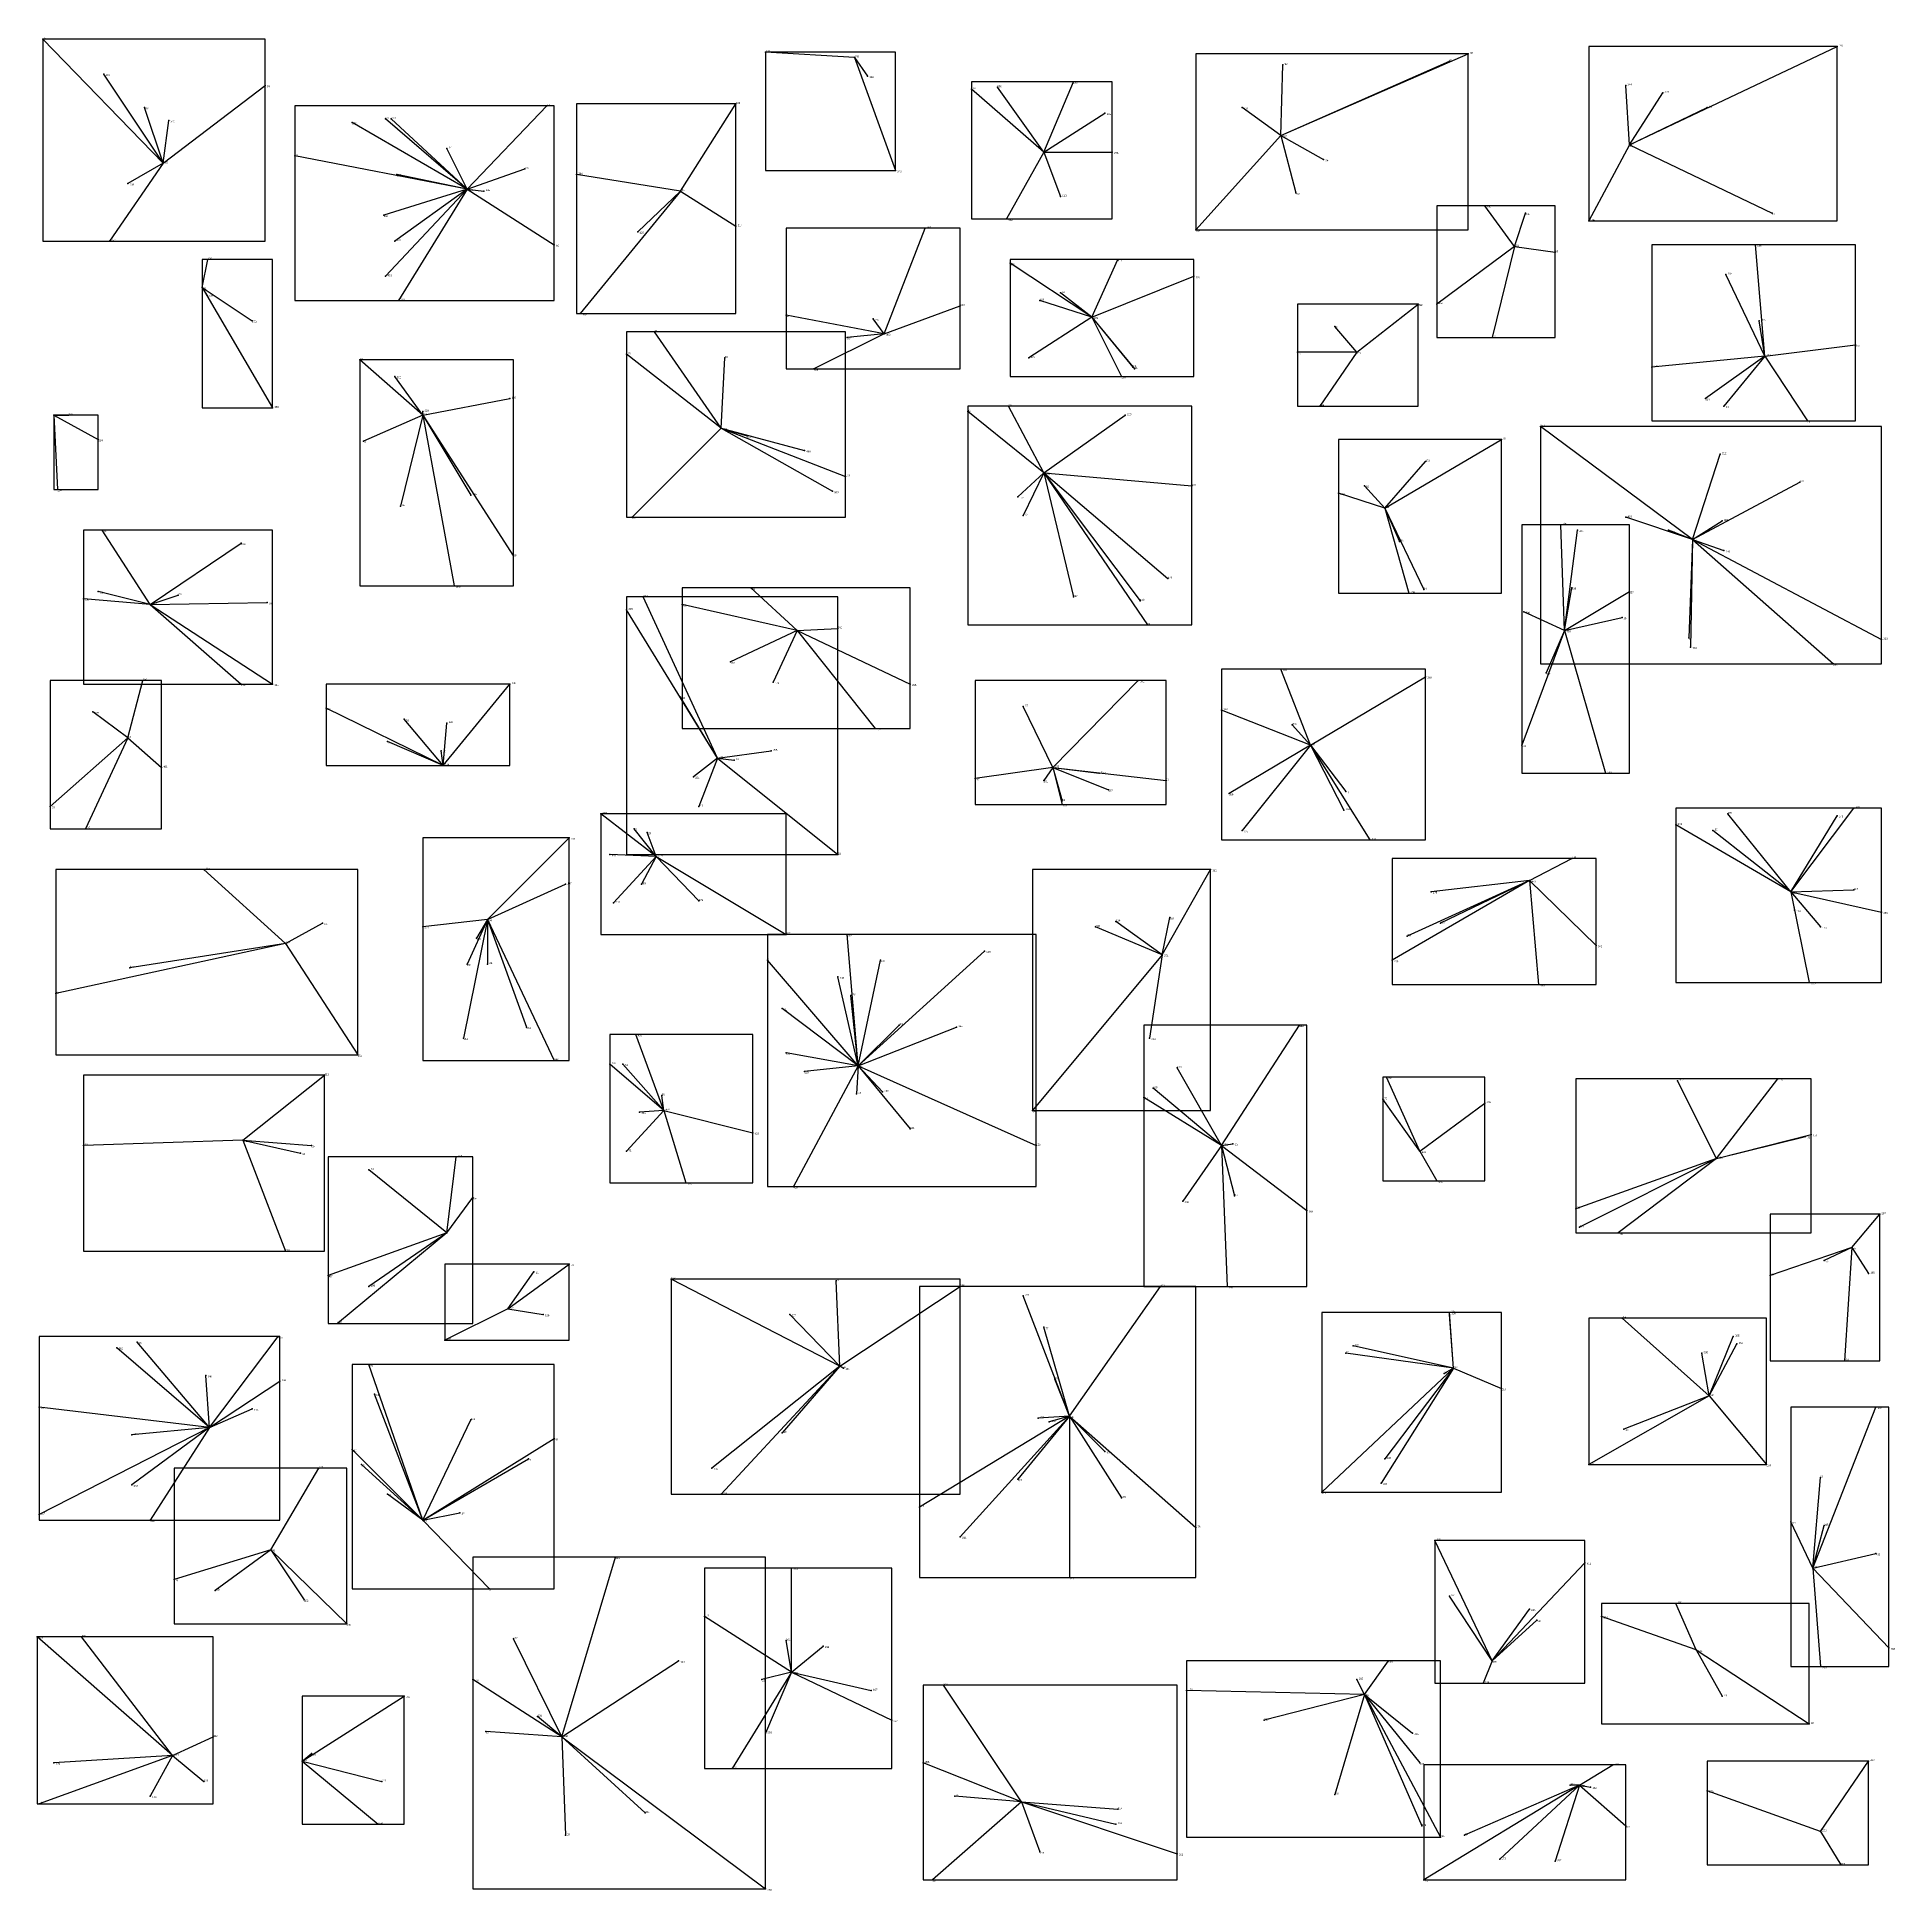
# Model space of a CAD drawing. Extents: x 0 to 1, y 0 to 1.
import ezdxf

# ---------------------------------------------------------------- set-up
doc = ezdxf.new("R2010")
doc.units = 0
for name, color, linetype in [('Clients', 3, 'CONTINUOUS'), ('Facilities', 3, 'CONTINUOUS'), ('Facilities_lines', 3, 'CONTINUOUS'), ('Min_max_boxes', 1, 'CONTINUOUS'), ('Normals', 1, 'CONTINUOUS'), ('Source_points', 5, 'CONTINUOUS'), ('Text', 3, 'CONTINUOUS')]:
    doc.layers.add(name, color=color, linetype=linetype)

msp = doc.modelspace()

# ---------------------------------------------------------------- linework, layer by layer
at = {"layer": 'Clients', "color": 5}
for p in [(0.003, 0.999), (0.971, 0.995), (0.393, 0.992), (0.672, 0.985), (0.762, 0.987), (0.772, 0.991), (0.036, 0.98), (0.123, 0.974), (0.448, 0.979), (0.518, 0.973), (0.559, 0.976), (0.857, 0.974), (0.275, 0.963), (0.377, 0.964), (0.504, 0.972), (0.877, 0.97), (0.058, 0.962), (0.071, 0.955), (0.17, 0.954), (0.188, 0.956), (0.191, 0.956), (0.576, 0.959), (0.65, 0.962), (0.901, 0.962), (0.139, 0.936), (0.221, 0.94), (0.58, 0.938), (0.694, 0.934), (0.194, 0.926), (0.263, 0.929), (0.291, 0.926), (0.463, 0.928), (0.049, 0.921), (0.241, 0.917), (0.552, 0.914), (0.679, 0.916), (0.187, 0.904), (0.523, 0.902), (0.781, 0.909), (0.803, 0.905), (0.936, 0.905), (0.324, 0.895), (0.377, 0.898), (0.479, 0.897), (0.625, 0.896), (0.837, 0.901), (0.039, 0.89), (0.193, 0.89), (0.279, 0.888), (0.819, 0.884), (0.927, 0.888), (0.092, 0.88), (0.525, 0.878), (0.583, 0.88), (0.911, 0.872), (0.188, 0.871), (0.552, 0.862), (0.624, 0.871), (0.092, 0.86), (0.195, 0.858), (0.498, 0.855), (0.541, 0.858), (0.745, 0.856), (0.755, 0.856), (0.116, 0.847), (0.293, 0.851), (0.404, 0.85), (0.451, 0.848), (0.7, 0.844), (0.929, 0.847), (0.333, 0.841), (0.437, 0.838), (0.785, 0.838), (0.981, 0.834), (0.174, 0.826), (0.318, 0.829), (0.371, 0.827), (0.535, 0.827), (0.591, 0.822), (0.68, 0.83), (0.871, 0.822), (0.193, 0.817), (0.419, 0.821), (0.585, 0.817), (0.592, 0.821), (0.255, 0.805), (0.9, 0.805), (0.017, 0.796), (0.127, 0.8), (0.208, 0.798), (0.502, 0.798), (0.524, 0.801), (0.587, 0.796), (0.692, 0.801), (0.91, 0.801), (0.955, 0.793), (0.033, 0.783), (0.176, 0.782), (0.383, 0.785), (0.79, 0.783), (0.811, 0.79), (0.414, 0.777), (0.908, 0.775), (0.436, 0.763), (0.749, 0.771), (0.011, 0.756), (0.234, 0.753), (0.429, 0.755), (0.529, 0.752), (0.623, 0.758), (0.702, 0.754), (0.716, 0.758), (0.951, 0.76), (0.196, 0.747), (0.532, 0.742), (0.035, 0.734), (0.321, 0.741), (0.822, 0.737), (0.831, 0.734), (0.857, 0.741), (0.88, 0.734), (0.909, 0.739), (0.11, 0.727), (0.735, 0.728), (0.91, 0.723), (0.257, 0.72), (0.225, 0.704), (0.385, 0.703), (0.61, 0.708), (0.748, 0.702), (0.828, 0.703), (0.025, 0.697), (0.033, 0.701), (0.076, 0.699), (0.124, 0.695), (0.327, 0.698), (0.348, 0.694), (0.559, 0.698), (0.595, 0.696), (0.74, 0.7), (0.859, 0.701), (0.318, 0.691), (0.599, 0.683), (0.802, 0.69), (0.855, 0.687), (0.432, 0.681), (0.891, 0.676), (0.995, 0.675), (0.374, 0.663), (0.892, 0.671), (0.969, 0.662), (0.057, 0.653), (0.397, 0.652), (0.594, 0.653), (0.671, 0.659), (0.749, 0.655), (0.814, 0.657), (0.11, 0.651), (0.127, 0.651), (0.255, 0.651), (0.347, 0.644), (0.471, 0.651), (0.03, 0.636), (0.156, 0.638), (0.198, 0.632), (0.532, 0.639), (0.639, 0.637), (0.221, 0.63), (0.452, 0.627), (0.677, 0.629), (0.189, 0.62), (0.218, 0.615), (0.396, 0.615), (0.801, 0.618), (0.067, 0.606), (0.376, 0.61), (0.573, 0.603), (0.846, 0.603), (0.354, 0.601), (0.506, 0.6), (0.543, 0.599), (0.578, 0.594), (0.609, 0.599), (0.643, 0.592), (0.706, 0.593), (0.007, 0.585), (0.357, 0.585), (0.553, 0.588), (0.553, 0.586), (0.705, 0.583), (0.98, 0.584), (0.026, 0.573), (0.304, 0.581), (0.322, 0.573), (0.65, 0.572), (0.884, 0.575), (0.904, 0.572), (0.912, 0.581), (0.971, 0.58), (0.287, 0.568), (0.329, 0.571), (0.719, 0.567), (0.309, 0.559), (0.432, 0.559), (0.828, 0.557), (0.09, 0.551), (0.285, 0.543), (0.326, 0.543), (0.633, 0.551), (0.311, 0.533), (0.357, 0.534), (0.752, 0.539), (0.98, 0.54), (0.154, 0.522), (0.582, 0.523), (0.611, 0.525), (0.757, 0.522), (0.948, 0.529), (0.995, 0.528), (0.208, 0.52), (0.237, 0.514), (0.404, 0.516), (0.437, 0.516), (0.571, 0.52), (0.739, 0.515), (0.962, 0.52), (0.394, 0.502), (0.455, 0.502), (0.511, 0.507), (0.731, 0.502), (0.841, 0.51), (0.05, 0.498), (0.232, 0.5), (0.243, 0.5), (0.432, 0.493), (0.01, 0.484), (0.439, 0.483), (0.81, 0.489), (0.956, 0.49), (0.402, 0.476), (0.264, 0.466), (0.323, 0.462), (0.465, 0.467), (0.496, 0.466), (0.681, 0.467), (0.173, 0.451), (0.23, 0.46), (0.404, 0.452), (0.6, 0.46), (0.279, 0.448), (0.309, 0.446), (0.316, 0.446), (0.414, 0.442), (0.615, 0.444), (0.155, 0.44), (0.456, 0.431), (0.602, 0.433), (0.728, 0.439), (0.885, 0.437), (0.939, 0.438), (0.337, 0.429), (0.442, 0.43), (0.537, 0.421), (0.597, 0.428), (0.726, 0.427), (0.781, 0.425), (0.325, 0.42), (0.471, 0.411), (0.025, 0.402), (0.148, 0.402), (0.386, 0.409), (0.539, 0.402), (0.645, 0.403), (0.954, 0.407), (0.957, 0.408), (0.142, 0.398), (0.226, 0.396), (0.318, 0.399), (0.179, 0.389), (0.35, 0.382), (0.755, 0.383), (0.235, 0.374), (0.408, 0.38), (0.618, 0.372), (0.646, 0.375), (0.685, 0.367), (0.83, 0.368), (0.994, 0.365), (0.832, 0.358), (0.853, 0.355), (0.134, 0.345), (0.157, 0.332), (0.268, 0.334), (0.287, 0.338), (0.935, 0.332), (0.964, 0.34), (0.988, 0.333), (0.179, 0.326), (0.342, 0.33), (0.431, 0.329), (0.498, 0.326), (0.532, 0.321), (0.606, 0.326), (0.642, 0.326), (0.273, 0.311), (0.406, 0.311), (0.762, 0.312), (0.762, 0.311), (0.162, 0.306), (0.543, 0.304), (0.855, 0.309), (0.043, 0.293), (0.054, 0.296), (0.13, 0.299), (0.22, 0.297), (0.71, 0.294), (0.915, 0.299), (0.917, 0.295), (0.179, 0.284), (0.435, 0.282), (0.706, 0.29), (0.898, 0.29), (0.975, 0.286), (0.091, 0.278), (0.131, 0.275), (0.549, 0.276), (0.759, 0.279), (0.79, 0.271), (0.001, 0.261), (0.182, 0.268), (0.992, 0.261), (0.116, 0.26), (0.234, 0.254), (0.54, 0.255), (0.546, 0.253), (0.051, 0.246), (0.279, 0.244), (0.402, 0.247), (0.856, 0.249), (0.17, 0.238), (0.265, 0.233), (0.576, 0.237), (0.727, 0.233), (0.152, 0.228), (0.175, 0.23), (0.364, 0.228), (0.529, 0.222), (0.837, 0.23), (0.933, 0.23), (0.962, 0.223), (0.051, 0.219), (0.189, 0.214), (0.369, 0.214), (0.585, 0.212), (0.693, 0.215), (0.725, 0.22), (0.001, 0.203), (0.228, 0.204), (0.476, 0.207), (0.061, 0.2), (0.498, 0.191), (0.625, 0.196), (0.946, 0.199), (0.964, 0.197), (0.754, 0.189), (0.992, 0.182), (0.312, 0.18), (0.407, 0.174), (0.835, 0.177), (0.074, 0.168), (0.096, 0.162), (0.244, 0.163), (0.557, 0.169), (0.144, 0.157), (0.762, 0.159), (0.805, 0.152), (0.884, 0.155), (0.167, 0.144), (0.36, 0.148), (0.809, 0.146), (0.844, 0.148), (0, 0.137), (0.024, 0.137), (0.257, 0.136), (0.404, 0.135), (0.424, 0.132), (0.999, 0.131), (0.346, 0.124), (0.729, 0.124), (0.962, 0.121), (0.235, 0.114), (0.391, 0.114), (0.489, 0.111), (0.712, 0.114), (0.78, 0.112), (0.198, 0.105), (0.45, 0.108), (0.62, 0.108), (0.909, 0.105), (0.27, 0.094), (0.461, 0.092), (0.662, 0.092), (0.095, 0.083), (0.242, 0.086), (0.393, 0.085), (0.742, 0.085), (0.956, 0.09), (0.148, 0.074), (0.009, 0.069), (0.375, 0.066), (0.478, 0.069), (0.746, 0.069), (0.85, 0.068), (0.988, 0.07), (0.061, 0.051), (0.09, 0.059), (0.186, 0.059), (0.495, 0.051), (0.7, 0.052), (0.827, 0.057), (0.838, 0.056), (0.901, 0.054), (0.001, 0.047), (0.328, 0.042), (0.583, 0.044), (0.184, 0.036), (0.582, 0.036), (0.747, 0.035), (0.857, 0.035), (0.285, 0.03), (0.541, 0.021), (0.757, 0.029), (0.77, 0.03), (0.615, 0.02), (0.789, 0.017), (0.819, 0.016), (0.973, 0.014), (0.393, 0.001), (0.483, 0.006), (0.748, 0.006)]:
    msp.add_point(p, dxfattribs=at)
at = {"layer": 'Facilities', "color": 3}
for p in [(0.441, 0.989), (0.671, 0.947), (0.543, 0.938), (0.859, 0.942), (0.068, 0.932), (0.232, 0.918), (0.347, 0.917), (0.797, 0.887), (0.089, 0.865), (0.569, 0.849), (0.457, 0.84), (0.712, 0.83), (0.932, 0.828), (0.009, 0.796), (0.208, 0.796), (0.369, 0.789), (0.543, 0.765), (0.727, 0.746), (0.893, 0.729), (0.061, 0.694), (0.41, 0.68), (0.824, 0.68), (0.049, 0.622), (0.687, 0.618), (0.219, 0.607), (0.367, 0.611), (0.548, 0.606), (0.334, 0.558), (0.805, 0.545), (0.946, 0.539), (0.243, 0.524), (0.134, 0.511), (0.607, 0.505), (0.443, 0.445), (0.338, 0.421), (0.111, 0.405), (0.639, 0.402), (0.746, 0.399), (0.906, 0.395), (0.221, 0.355), (0.979, 0.347), (0.254, 0.314), (0.433, 0.283), (0.764, 0.282), (0.902, 0.267), (0.557, 0.256), (0.093, 0.25), (0.208, 0.2), (0.126, 0.184), (0.958, 0.174), (0.785, 0.124), (0.895, 0.13), (0.407, 0.118), (0.716, 0.106), (0.283, 0.083), (0.073, 0.073), (0.143, 0.07), (0.832, 0.057), (0.531, 0.048), (0.962, 0.032)]:
    msp.add_point(p, dxfattribs=at)
at = {"layer": 'Facilities_lines', "color": 3}
for p, q in [((0.068, 0.932), (0.003, 0.999)), ((0.859, 0.942), (0.971, 0.995)), ((0.441, 0.989), (0.393, 0.992)), ((0.441, 0.989), (0.448, 0.979)), ((0.441, 0.989), (0.463, 0.928)), ((0.671, 0.947), (0.772, 0.991)), ((0.671, 0.947), (0.762, 0.987)), ((0.671, 0.947), (0.672, 0.985)), ((0.068, 0.932), (0.036, 0.98)), ((0.068, 0.932), (0.123, 0.974)), ((0.543, 0.938), (0.518, 0.973)), ((0.543, 0.938), (0.559, 0.976)), ((0.859, 0.942), (0.857, 0.974)), ((0.232, 0.918), (0.275, 0.963)), ((0.347, 0.917), (0.377, 0.964)), ((0.543, 0.938), (0.504, 0.972)), ((0.859, 0.942), (0.877, 0.97)), ((0.068, 0.932), (0.058, 0.962)), ((0.068, 0.932), (0.071, 0.955)), ((0.232, 0.918), (0.17, 0.954)), ((0.232, 0.918), (0.188, 0.956)), ((0.232, 0.918), (0.191, 0.956)), ((0.543, 0.938), (0.576, 0.959)), ((0.671, 0.947), (0.65, 0.962)), ((0.859, 0.942), (0.901, 0.962)), ((0.671, 0.947), (0.625, 0.896)), ((0.671, 0.947), (0.694, 0.934)), ((0.671, 0.947), (0.679, 0.916)), ((0.232, 0.918), (0.139, 0.936)), ((0.232, 0.918), (0.221, 0.94)), ((0.543, 0.938), (0.523, 0.902)), ((0.543, 0.938), (0.552, 0.914)), ((0.543, 0.938), (0.58, 0.938)), ((0.859, 0.942), (0.837, 0.901)), ((0.859, 0.942), (0.936, 0.905)), ((0.068, 0.932), (0.039, 0.89)), ((0.068, 0.932), (0.049, 0.921)), ((0.232, 0.918), (0.194, 0.926)), ((0.232, 0.918), (0.263, 0.929)), ((0.347, 0.917), (0.291, 0.926)), ((0.232, 0.918), (0.187, 0.904)), ((0.232, 0.918), (0.188, 0.871)), ((0.232, 0.918), (0.193, 0.89)), ((0.232, 0.918), (0.195, 0.858)), ((0.232, 0.918), (0.279, 0.888)), ((0.232, 0.918), (0.241, 0.917)), ((0.347, 0.917), (0.293, 0.851)), ((0.347, 0.917), (0.324, 0.895)), ((0.347, 0.917), (0.377, 0.898)), ((0.797, 0.887), (0.781, 0.909)), ((0.797, 0.887), (0.803, 0.905)), ((0.457, 0.84), (0.479, 0.897)), ((0.797, 0.887), (0.755, 0.856)), ((0.797, 0.887), (0.785, 0.838)), ((0.797, 0.887), (0.819, 0.884)), ((0.932, 0.828), (0.927, 0.888)), ((0.089, 0.865), (0.092, 0.88)), ((0.569, 0.849), (0.525, 0.878)), ((0.569, 0.849), (0.583, 0.88)), ((0.932, 0.828), (0.911, 0.872)), ((0.089, 0.865), (0.092, 0.86)), ((0.089, 0.865), (0.116, 0.847)), ((0.089, 0.865), (0.127, 0.8)), ((0.569, 0.849), (0.552, 0.862)), ((0.569, 0.849), (0.624, 0.871)), ((0.457, 0.84), (0.498, 0.855)), ((0.569, 0.849), (0.541, 0.858)), ((0.712, 0.83), (0.745, 0.856)), ((0.457, 0.84), (0.404, 0.85)), ((0.457, 0.84), (0.451, 0.848)), ((0.569, 0.849), (0.535, 0.827)), ((0.569, 0.849), (0.592, 0.821)), ((0.569, 0.849), (0.585, 0.817)), ((0.569, 0.849), (0.591, 0.822)), ((0.712, 0.83), (0.7, 0.844)), ((0.932, 0.828), (0.929, 0.847)), ((0.369, 0.789), (0.333, 0.841)), ((0.457, 0.84), (0.419, 0.821)), ((0.457, 0.84), (0.437, 0.838)), ((0.932, 0.828), (0.981, 0.834)), ((0.208, 0.796), (0.174, 0.826)), ((0.369, 0.789), (0.318, 0.829)), ((0.369, 0.789), (0.371, 0.827)), ((0.712, 0.83), (0.68, 0.83)), ((0.712, 0.83), (0.692, 0.801)), ((0.932, 0.828), (0.871, 0.822)), ((0.932, 0.828), (0.9, 0.805)), ((0.932, 0.828), (0.91, 0.801)), ((0.932, 0.828), (0.955, 0.793)), ((0.208, 0.796), (0.193, 0.817)), ((0.208, 0.796), (0.255, 0.805)), ((0.009, 0.796), (0.011, 0.756)), ((0.009, 0.796), (0.033, 0.783)), ((0.009, 0.796), (0.017, 0.796)), ((0.208, 0.796), (0.176, 0.782)), ((0.208, 0.796), (0.196, 0.747)), ((0.208, 0.796), (0.208, 0.798)), ((0.208, 0.796), (0.257, 0.72)), ((0.208, 0.796), (0.234, 0.753)), ((0.208, 0.796), (0.225, 0.704)), ((0.543, 0.765), (0.502, 0.798)), ((0.543, 0.765), (0.524, 0.801)), ((0.543, 0.765), (0.587, 0.796)), ((0.369, 0.789), (0.321, 0.741)), ((0.369, 0.789), (0.436, 0.763)), ((0.369, 0.789), (0.383, 0.785)), ((0.369, 0.789), (0.429, 0.755)), ((0.369, 0.789), (0.414, 0.777)), ((0.727, 0.746), (0.79, 0.783)), ((0.893, 0.729), (0.811, 0.79)), ((0.893, 0.729), (0.908, 0.775)), ((0.543, 0.765), (0.529, 0.752)), ((0.543, 0.765), (0.532, 0.742)), ((0.543, 0.765), (0.599, 0.683)), ((0.543, 0.765), (0.595, 0.696)), ((0.543, 0.765), (0.559, 0.698)), ((0.543, 0.765), (0.61, 0.708)), ((0.543, 0.765), (0.623, 0.758)), ((0.727, 0.746), (0.749, 0.771)), ((0.727, 0.746), (0.702, 0.754)), ((0.727, 0.746), (0.716, 0.758)), ((0.893, 0.729), (0.951, 0.76)), ((0.727, 0.746), (0.748, 0.702)), ((0.727, 0.746), (0.735, 0.728)), ((0.727, 0.746), (0.74, 0.7)), ((0.061, 0.694), (0.035, 0.734)), ((0.824, 0.68), (0.822, 0.737)), ((0.824, 0.68), (0.831, 0.734)), ((0.893, 0.729), (0.857, 0.741)), ((0.893, 0.729), (0.88, 0.734)), ((0.893, 0.729), (0.909, 0.739)), ((0.061, 0.694), (0.11, 0.727)), ((0.893, 0.729), (0.891, 0.676)), ((0.893, 0.729), (0.892, 0.671)), ((0.893, 0.729), (0.995, 0.675)), ((0.893, 0.729), (0.91, 0.723)), ((0.893, 0.729), (0.969, 0.662)), ((0.41, 0.68), (0.385, 0.703)), ((0.824, 0.68), (0.828, 0.703)), ((0.061, 0.694), (0.025, 0.697)), ((0.061, 0.694), (0.033, 0.701)), ((0.061, 0.694), (0.076, 0.699)), ((0.061, 0.694), (0.124, 0.695)), ((0.061, 0.694), (0.11, 0.651)), ((0.061, 0.694), (0.127, 0.651)), ((0.367, 0.611), (0.327, 0.698)), ((0.41, 0.68), (0.348, 0.694)), ((0.824, 0.68), (0.859, 0.701)), ((0.367, 0.611), (0.318, 0.691)), ((0.824, 0.68), (0.802, 0.69)), ((0.824, 0.68), (0.855, 0.687)), ((0.41, 0.68), (0.374, 0.663)), ((0.41, 0.68), (0.397, 0.652)), ((0.41, 0.68), (0.432, 0.681)), ((0.41, 0.68), (0.452, 0.627)), ((0.41, 0.68), (0.471, 0.651)), ((0.824, 0.68), (0.801, 0.618)), ((0.824, 0.68), (0.814, 0.657)), ((0.824, 0.68), (0.846, 0.603)), ((0.049, 0.622), (0.057, 0.653)), ((0.548, 0.606), (0.594, 0.653)), ((0.687, 0.618), (0.671, 0.659)), ((0.687, 0.618), (0.749, 0.655)), ((0.219, 0.607), (0.255, 0.651)), ((0.367, 0.611), (0.347, 0.644)), ((0.049, 0.622), (0.03, 0.636)), ((0.219, 0.607), (0.156, 0.638)), ((0.219, 0.607), (0.198, 0.632)), ((0.548, 0.606), (0.532, 0.639)), ((0.687, 0.618), (0.639, 0.637)), ((0.049, 0.622), (0.007, 0.585)), ((0.049, 0.622), (0.026, 0.573)), ((0.049, 0.622), (0.067, 0.606)), ((0.219, 0.607), (0.221, 0.63)), ((0.687, 0.618), (0.677, 0.629)), ((0.219, 0.607), (0.189, 0.62)), ((0.219, 0.607), (0.218, 0.615)), ((0.367, 0.611), (0.396, 0.615)), ((0.687, 0.618), (0.643, 0.592)), ((0.687, 0.618), (0.65, 0.572)), ((0.687, 0.618), (0.706, 0.593)), ((0.687, 0.618), (0.719, 0.567)), ((0.687, 0.618), (0.705, 0.583)), ((0.367, 0.611), (0.354, 0.601)), ((0.367, 0.611), (0.357, 0.585)), ((0.367, 0.611), (0.376, 0.61)), ((0.367, 0.611), (0.432, 0.559)), ((0.548, 0.606), (0.506, 0.6)), ((0.548, 0.606), (0.543, 0.599)), ((0.548, 0.606), (0.553, 0.588)), ((0.548, 0.606), (0.609, 0.599)), ((0.548, 0.606), (0.573, 0.603)), ((0.548, 0.606), (0.578, 0.594)), ((0.548, 0.606), (0.553, 0.586)), ((0.946, 0.539), (0.98, 0.584)), ((0.334, 0.558), (0.304, 0.581)), ((0.334, 0.558), (0.322, 0.573)), ((0.946, 0.539), (0.884, 0.575)), ((0.946, 0.539), (0.904, 0.572)), ((0.946, 0.539), (0.912, 0.581)), ((0.946, 0.539), (0.971, 0.58)), ((0.243, 0.524), (0.287, 0.568)), ((0.334, 0.558), (0.329, 0.571)), ((0.334, 0.558), (0.309, 0.559)), ((0.334, 0.558), (0.311, 0.533)), ((0.334, 0.558), (0.326, 0.543)), ((0.334, 0.558), (0.404, 0.516)), ((0.334, 0.558), (0.357, 0.534)), ((0.805, 0.545), (0.828, 0.557)), ((0.134, 0.511), (0.09, 0.551)), ((0.243, 0.524), (0.285, 0.543)), ((0.607, 0.505), (0.633, 0.551)), ((0.805, 0.545), (0.731, 0.502)), ((0.805, 0.545), (0.739, 0.515)), ((0.805, 0.545), (0.752, 0.539)), ((0.805, 0.545), (0.757, 0.522)), ((0.805, 0.545), (0.841, 0.51)), ((0.805, 0.545), (0.81, 0.489)), ((0.946, 0.539), (0.98, 0.54)), ((0.946, 0.539), (0.962, 0.52)), ((0.946, 0.539), (0.948, 0.529)), ((0.946, 0.539), (0.995, 0.528)), ((0.946, 0.539), (0.956, 0.49)), ((0.134, 0.511), (0.154, 0.522)), ((0.243, 0.524), (0.208, 0.52)), ((0.243, 0.524), (0.23, 0.46)), ((0.243, 0.524), (0.232, 0.5)), ((0.243, 0.524), (0.237, 0.514)), ((0.243, 0.524), (0.243, 0.5)), ((0.243, 0.524), (0.279, 0.448)), ((0.243, 0.524), (0.264, 0.466)), ((0.607, 0.505), (0.582, 0.523)), ((0.607, 0.505), (0.611, 0.525)), ((0.443, 0.445), (0.437, 0.516)), ((0.607, 0.505), (0.571, 0.52)), ((0.134, 0.511), (0.01, 0.484)), ((0.134, 0.511), (0.05, 0.498)), ((0.134, 0.511), (0.173, 0.451)), ((0.443, 0.445), (0.394, 0.502)), ((0.443, 0.445), (0.511, 0.507)), ((0.443, 0.445), (0.455, 0.502)), ((0.607, 0.505), (0.537, 0.421)), ((0.607, 0.505), (0.6, 0.46)), ((0.443, 0.445), (0.432, 0.493)), ((0.443, 0.445), (0.439, 0.483)), ((0.443, 0.445), (0.402, 0.476)), ((0.338, 0.421), (0.323, 0.462)), ((0.443, 0.445), (0.465, 0.467)), ((0.443, 0.445), (0.496, 0.466)), ((0.639, 0.402), (0.681, 0.467)), ((0.443, 0.445), (0.404, 0.452)), ((0.338, 0.421), (0.309, 0.446)), ((0.338, 0.421), (0.316, 0.446)), ((0.443, 0.445), (0.408, 0.38)), ((0.443, 0.445), (0.414, 0.442)), ((0.443, 0.445), (0.442, 0.43)), ((0.443, 0.445), (0.471, 0.411)), ((0.443, 0.445), (0.456, 0.431)), ((0.443, 0.445), (0.539, 0.402)), ((0.639, 0.402), (0.615, 0.444)), ((0.111, 0.405), (0.155, 0.44)), ((0.639, 0.402), (0.602, 0.433)), ((0.746, 0.399), (0.728, 0.439)), ((0.906, 0.395), (0.885, 0.437)), ((0.906, 0.395), (0.939, 0.438)), ((0.338, 0.421), (0.318, 0.399)), ((0.338, 0.421), (0.325, 0.42)), ((0.338, 0.421), (0.337, 0.429)), ((0.338, 0.421), (0.386, 0.409)), ((0.338, 0.421), (0.35, 0.382)), ((0.639, 0.402), (0.597, 0.428)), ((0.746, 0.399), (0.726, 0.427)), ((0.746, 0.399), (0.781, 0.425)), ((0.111, 0.405), (0.025, 0.402)), ((0.111, 0.405), (0.142, 0.398)), ((0.111, 0.405), (0.148, 0.402)), ((0.111, 0.405), (0.134, 0.345)), ((0.639, 0.402), (0.618, 0.372)), ((0.639, 0.402), (0.645, 0.403)), ((0.639, 0.402), (0.642, 0.326)), ((0.639, 0.402), (0.646, 0.375)), ((0.639, 0.402), (0.685, 0.367)), ((0.906, 0.395), (0.957, 0.408)), ((0.906, 0.395), (0.954, 0.407)), ((0.221, 0.355), (0.226, 0.396)), ((0.746, 0.399), (0.755, 0.383)), ((0.906, 0.395), (0.83, 0.368)), ((0.906, 0.395), (0.832, 0.358)), ((0.906, 0.395), (0.853, 0.355)), ((0.221, 0.355), (0.179, 0.389)), ((0.221, 0.355), (0.235, 0.374)), ((0.979, 0.347), (0.994, 0.365)), ((0.221, 0.355), (0.157, 0.332)), ((0.221, 0.355), (0.162, 0.306)), ((0.221, 0.355), (0.179, 0.326)), ((0.979, 0.347), (0.935, 0.332)), ((0.979, 0.347), (0.964, 0.34)), ((0.979, 0.347), (0.975, 0.286)), ((0.979, 0.347), (0.988, 0.333)), ((0.254, 0.314), (0.287, 0.338)), ((0.254, 0.314), (0.268, 0.334)), ((0.433, 0.283), (0.342, 0.33)), ((0.433, 0.283), (0.431, 0.329)), ((0.433, 0.283), (0.498, 0.326)), ((0.557, 0.256), (0.532, 0.321)), ((0.557, 0.256), (0.606, 0.326)), ((0.254, 0.314), (0.22, 0.297)), ((0.254, 0.314), (0.273, 0.311)), ((0.433, 0.283), (0.406, 0.311)), ((0.764, 0.282), (0.762, 0.312)), ((0.764, 0.282), (0.762, 0.311)), ((0.557, 0.256), (0.543, 0.304)), ((0.902, 0.267), (0.855, 0.309)), ((0.093, 0.25), (0.043, 0.293)), ((0.093, 0.25), (0.054, 0.296)), ((0.093, 0.25), (0.13, 0.299)), ((0.764, 0.282), (0.71, 0.294)), ((0.902, 0.267), (0.915, 0.299)), ((0.902, 0.267), (0.917, 0.295)), ((0.208, 0.2), (0.179, 0.284)), ((0.433, 0.283), (0.364, 0.228)), ((0.433, 0.283), (0.369, 0.214)), ((0.433, 0.283), (0.402, 0.247)), ((0.433, 0.283), (0.435, 0.282)), ((0.764, 0.282), (0.693, 0.215)), ((0.764, 0.282), (0.706, 0.29)), ((0.764, 0.282), (0.725, 0.22)), ((0.764, 0.282), (0.727, 0.233)), ((0.764, 0.282), (0.759, 0.279)), ((0.764, 0.282), (0.79, 0.271)), ((0.902, 0.267), (0.898, 0.29)), ((0.093, 0.25), (0.091, 0.278)), ((0.093, 0.25), (0.131, 0.275)), ((0.557, 0.256), (0.549, 0.276)), ((0.093, 0.25), (0.001, 0.261)), ((0.208, 0.2), (0.182, 0.268)), ((0.902, 0.267), (0.837, 0.23)), ((0.902, 0.267), (0.856, 0.249)), ((0.902, 0.267), (0.933, 0.23)), ((0.958, 0.174), (0.992, 0.261)), ((0.093, 0.25), (0.116, 0.26)), ((0.208, 0.2), (0.234, 0.254)), ((0.557, 0.256), (0.476, 0.207)), ((0.557, 0.256), (0.498, 0.191)), ((0.557, 0.256), (0.529, 0.222)), ((0.557, 0.256), (0.54, 0.255)), ((0.557, 0.256), (0.546, 0.253)), ((0.557, 0.256), (0.625, 0.196)), ((0.557, 0.256), (0.576, 0.237)), ((0.557, 0.256), (0.557, 0.169)), ((0.557, 0.256), (0.585, 0.212)), ((0.093, 0.25), (0.001, 0.203)), ((0.093, 0.25), (0.051, 0.246)), ((0.093, 0.25), (0.051, 0.219)), ((0.093, 0.25), (0.061, 0.2)), ((0.208, 0.2), (0.279, 0.244)), ((0.208, 0.2), (0.17, 0.238)), ((0.208, 0.2), (0.265, 0.233)), ((0.126, 0.184), (0.152, 0.228)), ((0.208, 0.2), (0.175, 0.23)), ((0.958, 0.174), (0.962, 0.223)), ((0.208, 0.2), (0.189, 0.214)), ((0.208, 0.2), (0.228, 0.204)), ((0.208, 0.2), (0.244, 0.163)), ((0.958, 0.174), (0.946, 0.199)), ((0.958, 0.174), (0.964, 0.197)), ((0.126, 0.184), (0.074, 0.168)), ((0.126, 0.184), (0.096, 0.162)), ((0.126, 0.184), (0.167, 0.144)), ((0.126, 0.184), (0.144, 0.157)), ((0.785, 0.124), (0.754, 0.189)), ((0.958, 0.174), (0.992, 0.182)), ((0.283, 0.083), (0.312, 0.18)), ((0.407, 0.118), (0.407, 0.174)), ((0.785, 0.124), (0.835, 0.177)), ((0.958, 0.174), (0.999, 0.131)), ((0.958, 0.174), (0.962, 0.121)), ((0.785, 0.124), (0.762, 0.159)), ((0.785, 0.124), (0.805, 0.152)), ((0.895, 0.13), (0.884, 0.155)), ((0.407, 0.118), (0.36, 0.148)), ((0.785, 0.124), (0.809, 0.146)), ((0.895, 0.13), (0.844, 0.148)), ((0.073, 0.073), (0, 0.137)), ((0.073, 0.073), (0.024, 0.137)), ((0.283, 0.083), (0.257, 0.136)), ((0.407, 0.118), (0.404, 0.135)), ((0.407, 0.118), (0.424, 0.132)), ((0.283, 0.083), (0.346, 0.124)), ((0.716, 0.106), (0.729, 0.124)), ((0.785, 0.124), (0.78, 0.112)), ((0.895, 0.13), (0.956, 0.09)), ((0.895, 0.13), (0.909, 0.105)), ((0.283, 0.083), (0.235, 0.114)), ((0.407, 0.118), (0.375, 0.066)), ((0.407, 0.118), (0.391, 0.114)), ((0.407, 0.118), (0.393, 0.085)), ((0.407, 0.118), (0.45, 0.108)), ((0.407, 0.118), (0.461, 0.092)), ((0.531, 0.048), (0.489, 0.111)), ((0.716, 0.106), (0.712, 0.114)), ((0.143, 0.07), (0.198, 0.105)), ((0.716, 0.106), (0.62, 0.108)), ((0.716, 0.106), (0.662, 0.092)), ((0.716, 0.106), (0.7, 0.052)), ((0.716, 0.106), (0.747, 0.035)), ((0.716, 0.106), (0.757, 0.029)), ((0.716, 0.106), (0.742, 0.085)), ((0.716, 0.106), (0.746, 0.069)), ((0.283, 0.083), (0.27, 0.094)), ((0.073, 0.073), (0.095, 0.083)), ((0.283, 0.083), (0.242, 0.086)), ((0.283, 0.083), (0.285, 0.03)), ((0.283, 0.083), (0.393, 0.001)), ((0.283, 0.083), (0.328, 0.042)), ((0.073, 0.073), (0.001, 0.047)), ((0.073, 0.073), (0.009, 0.069)), ((0.073, 0.073), (0.061, 0.051)), ((0.073, 0.073), (0.09, 0.059)), ((0.143, 0.07), (0.148, 0.074)), ((0.143, 0.07), (0.186, 0.059)), ((0.143, 0.07), (0.184, 0.036)), ((0.531, 0.048), (0.478, 0.069)), ((0.832, 0.057), (0.85, 0.068)), ((0.962, 0.032), (0.988, 0.07)), ((0.531, 0.048), (0.495, 0.051)), ((0.832, 0.057), (0.748, 0.006)), ((0.832, 0.057), (0.77, 0.03)), ((0.832, 0.057), (0.789, 0.017)), ((0.832, 0.057), (0.819, 0.016)), ((0.832, 0.057), (0.827, 0.057)), ((0.832, 0.057), (0.838, 0.056)), ((0.832, 0.057), (0.857, 0.035)), ((0.962, 0.032), (0.901, 0.054)), ((0.531, 0.048), (0.483, 0.006)), ((0.531, 0.048), (0.582, 0.036)), ((0.531, 0.048), (0.541, 0.021)), ((0.531, 0.048), (0.615, 0.02)), ((0.531, 0.048), (0.583, 0.044)), ((0.962, 0.032), (0.973, 0.014))]:
    msp.add_line(p, q, dxfattribs=at)
at = {"layer": 'Min_max_boxes', "color": 1}
for p, q in [((0.123, 0.999), (0.003, 0.999)), ((0.003, 0.999), (0.003, 0.89)), ((0.123, 0.999), (0.003, 0.999)), ((0.003, 0.999), (0.003, 0.89)), ((0.003, 0.999), (0.003, 0.999)), ((0.123, 0.89), (0.123, 0.999)), ((0.123, 0.89), (0.123, 0.999)), ((0.123, 0.999), (0.123, 0.999)), ((0.971, 0.995), (0.837, 0.995)), ((0.837, 0.995), (0.837, 0.901)), ((0.971, 0.995), (0.837, 0.995)), ((0.837, 0.995), (0.837, 0.901)), ((0.837, 0.995), (0.837, 0.995)), ((0.971, 0.901), (0.971, 0.995)), ((0.971, 0.901), (0.971, 0.995)), ((0.971, 0.995), (0.971, 0.995)), ((0.463, 0.992), (0.393, 0.992)), ((0.393, 0.992), (0.393, 0.928)), ((0.463, 0.992), (0.393, 0.992)), ((0.393, 0.992), (0.393, 0.928)), ((0.393, 0.992), (0.393, 0.992)), ((0.463, 0.928), (0.463, 0.992)), ((0.463, 0.928), (0.463, 0.992)), ((0.463, 0.992), (0.463, 0.992)), ((0.772, 0.991), (0.625, 0.991)), ((0.625, 0.991), (0.625, 0.896)), ((0.772, 0.991), (0.625, 0.991)), ((0.625, 0.991), (0.625, 0.896)), ((0.625, 0.991), (0.625, 0.991)), ((0.772, 0.896), (0.772, 0.991)), ((0.772, 0.896), (0.772, 0.991)), ((0.772, 0.991), (0.772, 0.991)), ((0.58, 0.976), (0.504, 0.976)), ((0.504, 0.976), (0.504, 0.902)), ((0.58, 0.976), (0.504, 0.976)), ((0.504, 0.976), (0.504, 0.902)), ((0.504, 0.976), (0.504, 0.976)), ((0.58, 0.902), (0.58, 0.976)), ((0.58, 0.902), (0.58, 0.976)), ((0.58, 0.976), (0.58, 0.976)), ((0.279, 0.963), (0.139, 0.963)), ((0.139, 0.963), (0.139, 0.858)), ((0.279, 0.963), (0.139, 0.963)), ((0.139, 0.963), (0.139, 0.858)), ((0.139, 0.963), (0.139, 0.963)), ((0.279, 0.858), (0.279, 0.963)), ((0.279, 0.858), (0.279, 0.963)), ((0.279, 0.963), (0.279, 0.963)), ((0.377, 0.964), (0.291, 0.964)), ((0.291, 0.964), (0.291, 0.851)), ((0.377, 0.964), (0.291, 0.964)), ((0.291, 0.964), (0.291, 0.851)), ((0.291, 0.964), (0.291, 0.964)), ((0.377, 0.851), (0.377, 0.964)), ((0.377, 0.851), (0.377, 0.964)), ((0.377, 0.964), (0.377, 0.964)), ((0.393, 0.928), (0.463, 0.928)), ((0.393, 0.928), (0.463, 0.928)), ((0.393, 0.928), (0.393, 0.928)), ((0.463, 0.928), (0.463, 0.928)), ((0.504, 0.902), (0.58, 0.902)), ((0.504, 0.902), (0.58, 0.902)), ((0.504, 0.902), (0.504, 0.902)), ((0.58, 0.902), (0.58, 0.902)), ((0.819, 0.909), (0.755, 0.909)), ((0.755, 0.909), (0.755, 0.838)), ((0.819, 0.909), (0.755, 0.909)), ((0.755, 0.909), (0.755, 0.838)), ((0.755, 0.909), (0.755, 0.909)), ((0.819, 0.838), (0.819, 0.909)), ((0.819, 0.838), (0.819, 0.909)), ((0.819, 0.909), (0.819, 0.909)), ((0.498, 0.897), (0.404, 0.897)), ((0.404, 0.897), (0.404, 0.821)), ((0.498, 0.897), (0.404, 0.897)), ((0.404, 0.897), (0.404, 0.821)), ((0.404, 0.897), (0.404, 0.897)), ((0.498, 0.821), (0.498, 0.897)), ((0.498, 0.821), (0.498, 0.897)), ((0.498, 0.897), (0.498, 0.897)), ((0.625, 0.896), (0.772, 0.896)), ((0.625, 0.896), (0.772, 0.896)), ((0.625, 0.896), (0.625, 0.896)), ((0.772, 0.896), (0.772, 0.896)), ((0.837, 0.901), (0.971, 0.901)), ((0.837, 0.901), (0.971, 0.901)), ((0.837, 0.901), (0.837, 0.901)), ((0.971, 0.901), (0.971, 0.901)), ((0.003, 0.89), (0.123, 0.89)), ((0.003, 0.89), (0.123, 0.89)), ((0.003, 0.89), (0.003, 0.89)), ((0.123, 0.89), (0.123, 0.89)), ((0.981, 0.888), (0.871, 0.888)), ((0.871, 0.888), (0.871, 0.793)), ((0.981, 0.888), (0.871, 0.888)), ((0.871, 0.888), (0.871, 0.793)), ((0.871, 0.888), (0.871, 0.888)), ((0.981, 0.793), (0.981, 0.888)), ((0.981, 0.793), (0.981, 0.888)), ((0.981, 0.888), (0.981, 0.888)), ((0.127, 0.88), (0.089, 0.88)), ((0.089, 0.88), (0.089, 0.8)), ((0.127, 0.88), (0.089, 0.88)), ((0.089, 0.88), (0.089, 0.8)), ((0.089, 0.88), (0.089, 0.88)), ((0.127, 0.8), (0.127, 0.88)), ((0.127, 0.8), (0.127, 0.88)), ((0.127, 0.88), (0.127, 0.88)), ((0.624, 0.88), (0.525, 0.88)), ((0.525, 0.88), (0.525, 0.817)), ((0.624, 0.88), (0.525, 0.88)), ((0.525, 0.88), (0.525, 0.817)), ((0.525, 0.88), (0.525, 0.88)), ((0.624, 0.817), (0.624, 0.88)), ((0.624, 0.817), (0.624, 0.88)), ((0.624, 0.88), (0.624, 0.88)), ((0.139, 0.858), (0.279, 0.858)), ((0.139, 0.858), (0.279, 0.858)), ((0.139, 0.858), (0.139, 0.858)), ((0.279, 0.858), (0.279, 0.858)), ((0.745, 0.856), (0.68, 0.856)), ((0.68, 0.856), (0.68, 0.801)), ((0.745, 0.856), (0.68, 0.856)), ((0.68, 0.856), (0.68, 0.801)), ((0.68, 0.856), (0.68, 0.856)), ((0.745, 0.801), (0.745, 0.856)), ((0.745, 0.801), (0.745, 0.856)), ((0.745, 0.856), (0.745, 0.856)), ((0.291, 0.851), (0.377, 0.851)), ((0.291, 0.851), (0.377, 0.851)), ((0.291, 0.851), (0.291, 0.851)), ((0.377, 0.851), (0.377, 0.851)), ((0.436, 0.841), (0.318, 0.841)), ((0.318, 0.841), (0.318, 0.741)), ((0.436, 0.841), (0.318, 0.841)), ((0.318, 0.841), (0.318, 0.741)), ((0.318, 0.841), (0.318, 0.841)), ((0.436, 0.741), (0.436, 0.841)), ((0.436, 0.741), (0.436, 0.841)), ((0.436, 0.841), (0.436, 0.841)), ((0.755, 0.838), (0.819, 0.838)), ((0.755, 0.838), (0.819, 0.838)), ((0.755, 0.838), (0.755, 0.838)), ((0.819, 0.838), (0.819, 0.838)), ((0.257, 0.826), (0.174, 0.826)), ((0.174, 0.826), (0.174, 0.704)), ((0.257, 0.826), (0.174, 0.826)), ((0.174, 0.826), (0.174, 0.704)), ((0.174, 0.826), (0.174, 0.826)), ((0.257, 0.704), (0.257, 0.826)), ((0.257, 0.704), (0.257, 0.826)), ((0.257, 0.826), (0.257, 0.826)), ((0.404, 0.821), (0.498, 0.821)), ((0.404, 0.821), (0.498, 0.821)), ((0.404, 0.821), (0.404, 0.821)), ((0.498, 0.821), (0.498, 0.821)), ((0.525, 0.817), (0.624, 0.817)), ((0.525, 0.817), (0.624, 0.817)), ((0.525, 0.817), (0.525, 0.817)), ((0.624, 0.817), (0.624, 0.817)), ((0.033, 0.796), (0.009, 0.796)), ((0.009, 0.796), (0.009, 0.756)), ((0.033, 0.796), (0.009, 0.796)), ((0.009, 0.796), (0.009, 0.756)), ((0.009, 0.796), (0.009, 0.796)), ((0.033, 0.756), (0.033, 0.796)), ((0.033, 0.756), (0.033, 0.796)), ((0.033, 0.796), (0.033, 0.796)), ((0.089, 0.8), (0.127, 0.8)), ((0.089, 0.8), (0.127, 0.8)), ((0.089, 0.8), (0.089, 0.8)), ((0.127, 0.8), (0.127, 0.8)), ((0.623, 0.801), (0.502, 0.801)), ((0.502, 0.801), (0.502, 0.683)), ((0.623, 0.801), (0.502, 0.801)), ((0.502, 0.801), (0.502, 0.683)), ((0.502, 0.801), (0.502, 0.801)), ((0.623, 0.683), (0.623, 0.801)), ((0.623, 0.683), (0.623, 0.801)), ((0.623, 0.801), (0.623, 0.801)), ((0.68, 0.801), (0.745, 0.801)), ((0.68, 0.801), (0.745, 0.801)), ((0.68, 0.801), (0.68, 0.801)), ((0.745, 0.801), (0.745, 0.801)), ((0.871, 0.793), (0.981, 0.793)), ((0.871, 0.793), (0.981, 0.793)), ((0.871, 0.793), (0.871, 0.793)), ((0.981, 0.793), (0.981, 0.793)), ((0.79, 0.783), (0.702, 0.783)), ((0.702, 0.783), (0.702, 0.7)), ((0.79, 0.783), (0.702, 0.783)), ((0.702, 0.783), (0.702, 0.7)), ((0.702, 0.783), (0.702, 0.783)), ((0.79, 0.7), (0.79, 0.783)), ((0.79, 0.7), (0.79, 0.783)), ((0.79, 0.783), (0.79, 0.783)), ((0.995, 0.79), (0.811, 0.79)), ((0.811, 0.79), (0.811, 0.662)), ((0.995, 0.79), (0.811, 0.79)), ((0.811, 0.79), (0.811, 0.662)), ((0.811, 0.79), (0.811, 0.79)), ((0.995, 0.662), (0.995, 0.79)), ((0.995, 0.662), (0.995, 0.79)), ((0.995, 0.79), (0.995, 0.79)), ((0.009, 0.756), (0.033, 0.756)), ((0.009, 0.756), (0.033, 0.756)), ((0.009, 0.756), (0.009, 0.756)), ((0.033, 0.756), (0.033, 0.756)), ((0.127, 0.734), (0.025, 0.734)), ((0.025, 0.734), (0.025, 0.651)), ((0.127, 0.734), (0.025, 0.734)), ((0.025, 0.734), (0.025, 0.651)), ((0.025, 0.734), (0.025, 0.734)), ((0.127, 0.651), (0.127, 0.734)), ((0.127, 0.651), (0.127, 0.734)), ((0.127, 0.734), (0.127, 0.734)), ((0.318, 0.741), (0.436, 0.741)), ((0.318, 0.741), (0.436, 0.741)), ((0.318, 0.741), (0.318, 0.741)), ((0.436, 0.741), (0.436, 0.741)), ((0.859, 0.737), (0.801, 0.737)), ((0.801, 0.737), (0.801, 0.603)), ((0.859, 0.737), (0.801, 0.737)), ((0.801, 0.737), (0.801, 0.603)), ((0.801, 0.737), (0.801, 0.737)), ((0.859, 0.603), (0.859, 0.737)), ((0.859, 0.603), (0.859, 0.737)), ((0.859, 0.737), (0.859, 0.737)), ((0.174, 0.704), (0.257, 0.704)), ((0.174, 0.704), (0.257, 0.704)), ((0.174, 0.704), (0.174, 0.704)), ((0.257, 0.704), (0.257, 0.704)), ((0.471, 0.703), (0.348, 0.703)), ((0.348, 0.703), (0.348, 0.627)), ((0.471, 0.703), (0.348, 0.703)), ((0.348, 0.703), (0.348, 0.627)), ((0.348, 0.703), (0.348, 0.703)), ((0.471, 0.627), (0.471, 0.703)), ((0.471, 0.627), (0.471, 0.703)), ((0.471, 0.703), (0.471, 0.703)), ((0.432, 0.698), (0.318, 0.698)), ((0.318, 0.698), (0.318, 0.559)), ((0.432, 0.698), (0.318, 0.698)), ((0.318, 0.698), (0.318, 0.559)), ((0.318, 0.698), (0.318, 0.698)), ((0.432, 0.559), (0.432, 0.698)), ((0.432, 0.559), (0.432, 0.698)), ((0.432, 0.698), (0.432, 0.698)), ((0.702, 0.7), (0.79, 0.7)), ((0.702, 0.7), (0.79, 0.7)), ((0.702, 0.7), (0.702, 0.7)), ((0.79, 0.7), (0.79, 0.7)), ((0.502, 0.683), (0.623, 0.683)), ((0.502, 0.683), (0.623, 0.683)), ((0.502, 0.683), (0.502, 0.683)), ((0.623, 0.683), (0.623, 0.683)), ((0.811, 0.662), (0.995, 0.662)), ((0.811, 0.662), (0.995, 0.662)), ((0.811, 0.662), (0.811, 0.662)), ((0.995, 0.662), (0.995, 0.662)), ((0.067, 0.653), (0.007, 0.653)), ((0.007, 0.653), (0.007, 0.573)), ((0.067, 0.653), (0.007, 0.653)), ((0.007, 0.653), (0.007, 0.573)), ((0.007, 0.653), (0.007, 0.653)), ((0.067, 0.573), (0.067, 0.653)), ((0.067, 0.573), (0.067, 0.653)), ((0.067, 0.653), (0.067, 0.653)), ((0.609, 0.653), (0.506, 0.653)), ((0.506, 0.653), (0.506, 0.586)), ((0.609, 0.653), (0.506, 0.653)), ((0.506, 0.653), (0.506, 0.586)), ((0.506, 0.653), (0.506, 0.653)), ((0.609, 0.586), (0.609, 0.653)), ((0.609, 0.586), (0.609, 0.653)), ((0.609, 0.653), (0.609, 0.653)), ((0.749, 0.659), (0.639, 0.659)), ((0.639, 0.659), (0.639, 0.567)), ((0.749, 0.659), (0.639, 0.659)), ((0.639, 0.659), (0.639, 0.567)), ((0.639, 0.659), (0.639, 0.659)), ((0.749, 0.567), (0.749, 0.659)), ((0.749, 0.567), (0.749, 0.659)), ((0.749, 0.659), (0.749, 0.659)), ((0.025, 0.651), (0.127, 0.651)), ((0.025, 0.651), (0.127, 0.651)), ((0.025, 0.651), (0.025, 0.651)), ((0.127, 0.651), (0.127, 0.651)), ((0.255, 0.651), (0.156, 0.651)), ((0.156, 0.651), (0.156, 0.607)), ((0.255, 0.651), (0.156, 0.651)), ((0.156, 0.651), (0.156, 0.607)), ((0.156, 0.651), (0.156, 0.651)), ((0.255, 0.607), (0.255, 0.651)), ((0.255, 0.607), (0.255, 0.651)), ((0.255, 0.651), (0.255, 0.651)), ((0.348, 0.627), (0.471, 0.627)), ((0.348, 0.627), (0.471, 0.627)), ((0.348, 0.627), (0.348, 0.627)), ((0.471, 0.627), (0.471, 0.627)), ((0.156, 0.607), (0.255, 0.607)), ((0.156, 0.607), (0.255, 0.607)), ((0.156, 0.607), (0.156, 0.607)), ((0.255, 0.607), (0.255, 0.607)), ((0.801, 0.603), (0.859, 0.603)), ((0.801, 0.603), (0.859, 0.603)), ((0.801, 0.603), (0.801, 0.603)), ((0.859, 0.603), (0.859, 0.603)), ((0.506, 0.586), (0.609, 0.586)), ((0.506, 0.586), (0.609, 0.586)), ((0.506, 0.586), (0.506, 0.586)), ((0.609, 0.586), (0.609, 0.586)), ((0.995, 0.584), (0.884, 0.584)), ((0.884, 0.584), (0.884, 0.49)), ((0.995, 0.584), (0.884, 0.584)), ((0.884, 0.584), (0.884, 0.49)), ((0.884, 0.584), (0.884, 0.584)), ((0.995, 0.49), (0.995, 0.584)), ((0.995, 0.49), (0.995, 0.584)), ((0.995, 0.584), (0.995, 0.584)), ((0.007, 0.573), (0.067, 0.573)), ((0.007, 0.573), (0.067, 0.573)), ((0.007, 0.573), (0.007, 0.573)), ((0.067, 0.573), (0.067, 0.573)), ((0.404, 0.581), (0.304, 0.581)), ((0.304, 0.581), (0.304, 0.516)), ((0.404, 0.581), (0.304, 0.581)), ((0.304, 0.581), (0.304, 0.516)), ((0.304, 0.581), (0.304, 0.581)), ((0.404, 0.516), (0.404, 0.581)), ((0.404, 0.516), (0.404, 0.581)), ((0.404, 0.581), (0.404, 0.581)), ((0.287, 0.568), (0.208, 0.568)), ((0.208, 0.568), (0.208, 0.448)), ((0.287, 0.568), (0.208, 0.568)), ((0.208, 0.568), (0.208, 0.448)), ((0.208, 0.568), (0.208, 0.568)), ((0.287, 0.448), (0.287, 0.568)), ((0.287, 0.448), (0.287, 0.568)), ((0.287, 0.568), (0.287, 0.568)), ((0.639, 0.567), (0.749, 0.567)), ((0.639, 0.567), (0.749, 0.567)), ((0.639, 0.567), (0.639, 0.567)), ((0.749, 0.567), (0.749, 0.567)), ((0.318, 0.559), (0.432, 0.559)), ((0.318, 0.559), (0.432, 0.559)), ((0.318, 0.559), (0.318, 0.559)), ((0.432, 0.559), (0.432, 0.559)), ((0.841, 0.557), (0.731, 0.557)), ((0.731, 0.557), (0.731, 0.489)), ((0.841, 0.557), (0.731, 0.557)), ((0.731, 0.557), (0.731, 0.489)), ((0.731, 0.557), (0.731, 0.557)), ((0.841, 0.489), (0.841, 0.557)), ((0.841, 0.489), (0.841, 0.557)), ((0.841, 0.557), (0.841, 0.557)), ((0.173, 0.551), (0.01, 0.551)), ((0.01, 0.551), (0.01, 0.451)), ((0.173, 0.551), (0.01, 0.551)), ((0.01, 0.551), (0.01, 0.451)), ((0.01, 0.551), (0.01, 0.551)), ((0.173, 0.451), (0.173, 0.551)), ((0.173, 0.451), (0.173, 0.551)), ((0.173, 0.551), (0.173, 0.551)), ((0.633, 0.551), (0.537, 0.551)), ((0.537, 0.551), (0.537, 0.421)), ((0.633, 0.551), (0.537, 0.551)), ((0.537, 0.551), (0.537, 0.421)), ((0.537, 0.551), (0.537, 0.551)), ((0.633, 0.421), (0.633, 0.551)), ((0.633, 0.421), (0.633, 0.551)), ((0.633, 0.551), (0.633, 0.551)), ((0.304, 0.516), (0.404, 0.516)), ((0.304, 0.516), (0.404, 0.516)), ((0.304, 0.516), (0.304, 0.516)), ((0.539, 0.516), (0.394, 0.516)), ((0.394, 0.516), (0.394, 0.38)), ((0.539, 0.516), (0.394, 0.516)), ((0.394, 0.516), (0.394, 0.38)), ((0.394, 0.516), (0.394, 0.516)), ((0.404, 0.516), (0.404, 0.516)), ((0.539, 0.38), (0.539, 0.516)), ((0.539, 0.38), (0.539, 0.516)), ((0.539, 0.516), (0.539, 0.516)), ((0.731, 0.489), (0.841, 0.489)), ((0.731, 0.489), (0.841, 0.489)), ((0.731, 0.489), (0.731, 0.489)), ((0.841, 0.489), (0.841, 0.489)), ((0.884, 0.49), (0.995, 0.49)), ((0.884, 0.49), (0.995, 0.49)), ((0.884, 0.49), (0.884, 0.49)), ((0.995, 0.49), (0.995, 0.49)), ((0.386, 0.462), (0.309, 0.462)), ((0.309, 0.462), (0.309, 0.382)), ((0.386, 0.462), (0.309, 0.462)), ((0.309, 0.462), (0.309, 0.382)), ((0.309, 0.462), (0.309, 0.462)), ((0.386, 0.382), (0.386, 0.462)), ((0.386, 0.382), (0.386, 0.462)), ((0.386, 0.462), (0.386, 0.462)), ((0.685, 0.467), (0.597, 0.467)), ((0.597, 0.467), (0.597, 0.326)), ((0.685, 0.467), (0.597, 0.467)), ((0.597, 0.467), (0.597, 0.326)), ((0.597, 0.467), (0.597, 0.467)), ((0.685, 0.326), (0.685, 0.467)), ((0.685, 0.326), (0.685, 0.467)), ((0.685, 0.467), (0.685, 0.467)), ((0.01, 0.451), (0.173, 0.451)), ((0.01, 0.451), (0.173, 0.451)), ((0.01, 0.451), (0.01, 0.451)), ((0.173, 0.451), (0.173, 0.451)), ((0.208, 0.448), (0.287, 0.448)), ((0.208, 0.448), (0.287, 0.448)), ((0.208, 0.448), (0.208, 0.448)), ((0.287, 0.448), (0.287, 0.448)), ((0.155, 0.44), (0.025, 0.44)), ((0.025, 0.44), (0.025, 0.345)), ((0.155, 0.44), (0.025, 0.44)), ((0.025, 0.44), (0.025, 0.345)), ((0.025, 0.44), (0.025, 0.44)), ((0.155, 0.345), (0.155, 0.44)), ((0.155, 0.345), (0.155, 0.44)), ((0.155, 0.44), (0.155, 0.44)), ((0.781, 0.439), (0.726, 0.439)), ((0.726, 0.439), (0.726, 0.383)), ((0.781, 0.439), (0.726, 0.439)), ((0.726, 0.439), (0.726, 0.383)), ((0.726, 0.439), (0.726, 0.439)), ((0.781, 0.383), (0.781, 0.439)), ((0.781, 0.383), (0.781, 0.439)), ((0.781, 0.439), (0.781, 0.439)), ((0.957, 0.438), (0.83, 0.438)), ((0.83, 0.438), (0.83, 0.355)), ((0.957, 0.438), (0.83, 0.438)), ((0.83, 0.438), (0.83, 0.355)), ((0.83, 0.438), (0.83, 0.438)), ((0.957, 0.355), (0.957, 0.438)), ((0.957, 0.355), (0.957, 0.438)), ((0.957, 0.438), (0.957, 0.438)), ((0.537, 0.421), (0.633, 0.421)), ((0.537, 0.421), (0.633, 0.421)), ((0.537, 0.421), (0.537, 0.421)), ((0.633, 0.421), (0.633, 0.421)), ((0.235, 0.396), (0.157, 0.396)), ((0.157, 0.396), (0.157, 0.306)), ((0.235, 0.396), (0.157, 0.396)), ((0.157, 0.396), (0.157, 0.306)), ((0.157, 0.396), (0.157, 0.396)), ((0.235, 0.306), (0.235, 0.396)), ((0.235, 0.306), (0.235, 0.396)), ((0.235, 0.396), (0.235, 0.396)), ((0.309, 0.382), (0.386, 0.382)), ((0.309, 0.382), (0.386, 0.382)), ((0.309, 0.382), (0.309, 0.382)), ((0.386, 0.382), (0.386, 0.382)), ((0.726, 0.383), (0.781, 0.383)), ((0.726, 0.383), (0.781, 0.383)), ((0.726, 0.383), (0.726, 0.383)), ((0.781, 0.383), (0.781, 0.383)), ((0.394, 0.38), (0.539, 0.38)), ((0.394, 0.38), (0.539, 0.38)), ((0.394, 0.38), (0.394, 0.38)), ((0.539, 0.38), (0.539, 0.38)), ((0.994, 0.365), (0.935, 0.365)), ((0.935, 0.365), (0.935, 0.286)), ((0.994, 0.365), (0.935, 0.365)), ((0.935, 0.365), (0.935, 0.286)), ((0.935, 0.365), (0.935, 0.365)), ((0.994, 0.286), (0.994, 0.365)), ((0.994, 0.286), (0.994, 0.365)), ((0.994, 0.365), (0.994, 0.365)), ((0.83, 0.355), (0.957, 0.355)), ((0.83, 0.355), (0.957, 0.355)), ((0.83, 0.355), (0.83, 0.355)), ((0.957, 0.355), (0.957, 0.355)), ((0.025, 0.345), (0.155, 0.345)), ((0.025, 0.345), (0.155, 0.345)), ((0.025, 0.345), (0.025, 0.345)), ((0.155, 0.345), (0.155, 0.345)), ((0.287, 0.338), (0.22, 0.338)), ((0.22, 0.338), (0.22, 0.297)), ((0.287, 0.338), (0.22, 0.338)), ((0.22, 0.338), (0.22, 0.297)), ((0.22, 0.338), (0.22, 0.338)), ((0.287, 0.297), (0.287, 0.338)), ((0.287, 0.297), (0.287, 0.338)), ((0.287, 0.338), (0.287, 0.338)), ((0.498, 0.33), (0.342, 0.33)), ((0.342, 0.33), (0.342, 0.214)), ((0.498, 0.33), (0.342, 0.33)), ((0.342, 0.33), (0.342, 0.214)), ((0.342, 0.33), (0.342, 0.33)), ((0.625, 0.326), (0.476, 0.326)), ((0.476, 0.326), (0.476, 0.169)), ((0.625, 0.326), (0.476, 0.326)), ((0.476, 0.326), (0.476, 0.169)), ((0.476, 0.326), (0.476, 0.326)), ((0.498, 0.214), (0.498, 0.33)), ((0.498, 0.214), (0.498, 0.33)), ((0.498, 0.33), (0.498, 0.33)), ((0.597, 0.326), (0.685, 0.326)), ((0.597, 0.326), (0.685, 0.326)), ((0.597, 0.326), (0.597, 0.326)), ((0.625, 0.169), (0.625, 0.326)), ((0.625, 0.169), (0.625, 0.326)), ((0.625, 0.326), (0.625, 0.326)), ((0.685, 0.326), (0.685, 0.326)), ((0.79, 0.312), (0.693, 0.312)), ((0.693, 0.312), (0.693, 0.215)), ((0.79, 0.312), (0.693, 0.312)), ((0.693, 0.312), (0.693, 0.215)), ((0.693, 0.312), (0.693, 0.312)), ((0.79, 0.215), (0.79, 0.312)), ((0.79, 0.215), (0.79, 0.312)), ((0.79, 0.312), (0.79, 0.312)), ((0.157, 0.306), (0.235, 0.306)), ((0.157, 0.306), (0.235, 0.306)), ((0.157, 0.306), (0.157, 0.306)), ((0.235, 0.306), (0.235, 0.306)), ((0.933, 0.309), (0.837, 0.309)), ((0.837, 0.309), (0.837, 0.23)), ((0.933, 0.309), (0.837, 0.309)), ((0.837, 0.309), (0.837, 0.23)), ((0.837, 0.309), (0.837, 0.309)), ((0.933, 0.23), (0.933, 0.309)), ((0.933, 0.23), (0.933, 0.309)), ((0.933, 0.309), (0.933, 0.309)), ((0.131, 0.299), (0.001, 0.299)), ((0.001, 0.299), (0.001, 0.2)), ((0.131, 0.299), (0.001, 0.299)), ((0.001, 0.299), (0.001, 0.2)), ((0.001, 0.299), (0.001, 0.299)), ((0.131, 0.2), (0.131, 0.299)), ((0.131, 0.2), (0.131, 0.299)), ((0.131, 0.299), (0.131, 0.299)), ((0.22, 0.297), (0.287, 0.297)), ((0.22, 0.297), (0.287, 0.297)), ((0.22, 0.297), (0.22, 0.297)), ((0.287, 0.297), (0.287, 0.297)), ((0.279, 0.284), (0.17, 0.284)), ((0.17, 0.284), (0.17, 0.163)), ((0.279, 0.284), (0.17, 0.284)), ((0.17, 0.284), (0.17, 0.163)), ((0.17, 0.284), (0.17, 0.284)), ((0.279, 0.163), (0.279, 0.284)), ((0.279, 0.163), (0.279, 0.284)), ((0.279, 0.284), (0.279, 0.284)), ((0.935, 0.286), (0.994, 0.286)), ((0.935, 0.286), (0.994, 0.286)), ((0.935, 0.286), (0.935, 0.286)), ((0.994, 0.286), (0.994, 0.286)), ((0.999, 0.261), (0.946, 0.261)), ((0.946, 0.261), (0.946, 0.121)), ((0.999, 0.261), (0.946, 0.261)), ((0.946, 0.261), (0.946, 0.121)), ((0.946, 0.261), (0.946, 0.261)), ((0.999, 0.121), (0.999, 0.261)), ((0.999, 0.121), (0.999, 0.261)), ((0.999, 0.261), (0.999, 0.261)), ((0.167, 0.228), (0.074, 0.228)), ((0.074, 0.228), (0.074, 0.144)), ((0.167, 0.228), (0.074, 0.228)), ((0.074, 0.228), (0.074, 0.144)), ((0.074, 0.228), (0.074, 0.228)), ((0.167, 0.144), (0.167, 0.228)), ((0.167, 0.144), (0.167, 0.228)), ((0.167, 0.228), (0.167, 0.228)), ((0.837, 0.23), (0.933, 0.23)), ((0.837, 0.23), (0.933, 0.23)), ((0.837, 0.23), (0.837, 0.23)), ((0.933, 0.23), (0.933, 0.23)), ((0.342, 0.214), (0.498, 0.214)), ((0.342, 0.214), (0.498, 0.214)), ((0.342, 0.214), (0.342, 0.214)), ((0.498, 0.214), (0.498, 0.214)), ((0.693, 0.215), (0.79, 0.215)), ((0.693, 0.215), (0.79, 0.215)), ((0.693, 0.215), (0.693, 0.215)), ((0.79, 0.215), (0.79, 0.215)), ((0.001, 0.2), (0.131, 0.2)), ((0.001, 0.2), (0.131, 0.2)), ((0.001, 0.2), (0.001, 0.2)), ((0.131, 0.2), (0.131, 0.2)), ((0.835, 0.189), (0.754, 0.189)), ((0.754, 0.189), (0.754, 0.112)), ((0.835, 0.189), (0.754, 0.189)), ((0.754, 0.189), (0.754, 0.112)), ((0.754, 0.189), (0.754, 0.189)), ((0.835, 0.112), (0.835, 0.189)), ((0.835, 0.112), (0.835, 0.189)), ((0.835, 0.189), (0.835, 0.189)), ((0.393, 0.18), (0.235, 0.18)), ((0.235, 0.18), (0.235, 0.001)), ((0.393, 0.18), (0.235, 0.18)), ((0.235, 0.18), (0.235, 0.001)), ((0.235, 0.18), (0.235, 0.18)), ((0.461, 0.174), (0.36, 0.174)), ((0.36, 0.174), (0.36, 0.066)), ((0.461, 0.174), (0.36, 0.174)), ((0.36, 0.174), (0.36, 0.066)), ((0.36, 0.174), (0.36, 0.174)), ((0.393, 0.001), (0.393, 0.18)), ((0.393, 0.001), (0.393, 0.18)), ((0.393, 0.18), (0.393, 0.18)), ((0.461, 0.066), (0.461, 0.174)), ((0.461, 0.066), (0.461, 0.174)), ((0.461, 0.174), (0.461, 0.174)), ((0.17, 0.163), (0.279, 0.163)), ((0.17, 0.163), (0.279, 0.163)), ((0.17, 0.163), (0.17, 0.163)), ((0.279, 0.163), (0.279, 0.163)), ((0.476, 0.169), (0.625, 0.169)), ((0.476, 0.169), (0.625, 0.169)), ((0.476, 0.169), (0.476, 0.169)), ((0.625, 0.169), (0.625, 0.169)), ((0.956, 0.155), (0.844, 0.155)), ((0.844, 0.155), (0.844, 0.09)), ((0.956, 0.155), (0.844, 0.155)), ((0.844, 0.155), (0.844, 0.09)), ((0.844, 0.155), (0.844, 0.155)), ((0.956, 0.09), (0.956, 0.155)), ((0.956, 0.09), (0.956, 0.155)), ((0.956, 0.155), (0.956, 0.155)), ((0.074, 0.144), (0.167, 0.144)), ((0.074, 0.144), (0.167, 0.144)), ((0.074, 0.144), (0.074, 0.144)), ((0.167, 0.144), (0.167, 0.144)), ((0.095, 0.137), (0, 0.137)), ((0, 0.137), (0, 0.047)), ((0.095, 0.137), (0, 0.137)), ((0, 0.137), (0, 0.047)), ((0, 0.137), (0, 0.137)), ((0.095, 0.047), (0.095, 0.137)), ((0.095, 0.047), (0.095, 0.137)), ((0.095, 0.137), (0.095, 0.137)), ((0.757, 0.124), (0.62, 0.124)), ((0.62, 0.124), (0.62, 0.029)), ((0.757, 0.124), (0.62, 0.124)), ((0.62, 0.124), (0.62, 0.029)), ((0.62, 0.124), (0.62, 0.124)), ((0.757, 0.029), (0.757, 0.124)), ((0.757, 0.029), (0.757, 0.124)), ((0.757, 0.124), (0.757, 0.124)), ((0.946, 0.121), (0.999, 0.121)), ((0.946, 0.121), (0.999, 0.121)), ((0.946, 0.121), (0.946, 0.121)), ((0.999, 0.121), (0.999, 0.121)), ((0.615, 0.111), (0.478, 0.111)), ((0.478, 0.111), (0.478, 0.006)), ((0.615, 0.111), (0.478, 0.111)), ((0.478, 0.111), (0.478, 0.006)), ((0.478, 0.111), (0.478, 0.111)), ((0.615, 0.006), (0.615, 0.111)), ((0.615, 0.006), (0.615, 0.111)), ((0.615, 0.111), (0.615, 0.111)), ((0.754, 0.112), (0.835, 0.112)), ((0.754, 0.112), (0.835, 0.112)), ((0.754, 0.112), (0.754, 0.112)), ((0.835, 0.112), (0.835, 0.112)), ((0.198, 0.105), (0.143, 0.105)), ((0.143, 0.105), (0.143, 0.036)), ((0.198, 0.105), (0.143, 0.105)), ((0.143, 0.105), (0.143, 0.036)), ((0.143, 0.105), (0.143, 0.105)), ((0.198, 0.036), (0.198, 0.105)), ((0.198, 0.036), (0.198, 0.105)), ((0.198, 0.105), (0.198, 0.105)), ((0.844, 0.09), (0.956, 0.09)), ((0.844, 0.09), (0.956, 0.09)), ((0.844, 0.09), (0.844, 0.09)), ((0.956, 0.09), (0.956, 0.09)), ((0.36, 0.066), (0.461, 0.066)), ((0.36, 0.066), (0.461, 0.066)), ((0.36, 0.066), (0.36, 0.066)), ((0.461, 0.066), (0.461, 0.066)), ((0.857, 0.068), (0.748, 0.068)), ((0.748, 0.068), (0.748, 0.006)), ((0.857, 0.068), (0.748, 0.068)), ((0.748, 0.068), (0.748, 0.006)), ((0.748, 0.068), (0.748, 0.068)), ((0.857, 0.006), (0.857, 0.068)), ((0.857, 0.006), (0.857, 0.068)), ((0.857, 0.068), (0.857, 0.068)), ((0.988, 0.07), (0.901, 0.07)), ((0.901, 0.07), (0.901, 0.014)), ((0.988, 0.07), (0.901, 0.07)), ((0.901, 0.07), (0.901, 0.014)), ((0.901, 0.07), (0.901, 0.07)), ((0.988, 0.014), (0.988, 0.07)), ((0.988, 0.014), (0.988, 0.07)), ((0.988, 0.07), (0.988, 0.07)), ((0, 0.047), (0.095, 0.047)), ((0, 0.047), (0.095, 0.047)), ((0, 0.047), (0, 0.047)), ((0.095, 0.047), (0.095, 0.047)), ((0.143, 0.036), (0.198, 0.036)), ((0.143, 0.036), (0.198, 0.036)), ((0.143, 0.036), (0.143, 0.036)), ((0.198, 0.036), (0.198, 0.036)), ((0.62, 0.029), (0.757, 0.029)), ((0.62, 0.029), (0.757, 0.029)), ((0.62, 0.029), (0.62, 0.029)), ((0.757, 0.029), (0.757, 0.029)), ((0.901, 0.014), (0.988, 0.014)), ((0.901, 0.014), (0.988, 0.014)), ((0.901, 0.014), (0.901, 0.014)), ((0.988, 0.014), (0.988, 0.014)), ((0.235, 0.001), (0.393, 0.001)), ((0.235, 0.001), (0.393, 0.001)), ((0.235, 0.001), (0.235, 0.001)), ((0.393, 0.001), (0.393, 0.001)), ((0.478, 0.006), (0.615, 0.006)), ((0.478, 0.006), (0.615, 0.006)), ((0.478, 0.006), (0.478, 0.006)), ((0.615, 0.006), (0.615, 0.006)), ((0.748, 0.006), (0.857, 0.006)), ((0.748, 0.006), (0.857, 0.006)), ((0.748, 0.006), (0.748, 0.006)), ((0.857, 0.006), (0.857, 0.006))]:
    msp.add_line(p, q, dxfattribs=at)
at = {"layer": 'Normals', "color": 1}
for p, q in [((0.003, 0.999), (0.003, 0.999, 0.1)), ((0.971, 0.995), (0.971, 0.995, 0.1)), ((0.393, 0.992), (0.393, 0.992, 0.1)), ((0.441, 0.989), (0.441, 0.989, 0.1)), ((0.672, 0.985), (0.672, 0.985, 0.1)), ((0.762, 0.987), (0.762, 0.987, 0.1)), ((0.772, 0.991), (0.772, 0.991, 0.1)), ((0.036, 0.98), (0.036, 0.98, 0.1)), ((0.123, 0.974), (0.123, 0.974, 0.1)), ((0.448, 0.979), (0.448, 0.979, 0.1)), ((0.518, 0.973), (0.518, 0.973, 0.1)), ((0.559, 0.976), (0.559, 0.976, 0.1)), ((0.857, 0.974), (0.857, 0.974, 0.1)), ((0.275, 0.963), (0.275, 0.963, 0.1)), ((0.377, 0.964), (0.377, 0.964, 0.1)), ((0.504, 0.972), (0.504, 0.972, 0.1)), ((0.877, 0.97), (0.877, 0.97, 0.1)), ((0.058, 0.962), (0.058, 0.962, 0.1)), ((0.071, 0.955), (0.071, 0.955, 0.1)), ((0.17, 0.954), (0.17, 0.954, 0.1)), ((0.188, 0.956), (0.188, 0.956, 0.1)), ((0.191, 0.956), (0.191, 0.956, 0.1)), ((0.576, 0.959), (0.576, 0.959, 0.1)), ((0.65, 0.962), (0.65, 0.962, 0.1)), ((0.901, 0.962), (0.901, 0.962, 0.1)), ((0.671, 0.947), (0.671, 0.947, 0.1)), ((0.139, 0.936), (0.139, 0.936, 0.1)), ((0.221, 0.94), (0.221, 0.94, 0.1)), ((0.543, 0.938), (0.543, 0.938, 0.1)), ((0.58, 0.938), (0.58, 0.938, 0.1)), ((0.694, 0.934), (0.694, 0.934, 0.1)), ((0.859, 0.942), (0.859, 0.942, 0.1)), ((0.068, 0.932), (0.068, 0.932, 0.1)), ((0.194, 0.926), (0.194, 0.926, 0.1)), ((0.263, 0.929), (0.263, 0.929, 0.1)), ((0.291, 0.926), (0.291, 0.926, 0.1)), ((0.463, 0.928), (0.463, 0.928, 0.1)), ((0.049, 0.921), (0.049, 0.921, 0.1)), ((0.232, 0.918), (0.232, 0.918, 0.1)), ((0.241, 0.917), (0.241, 0.917, 0.1)), ((0.347, 0.917), (0.347, 0.917, 0.1)), ((0.552, 0.914), (0.552, 0.914, 0.1)), ((0.679, 0.916), (0.679, 0.916, 0.1)), ((0.187, 0.904), (0.187, 0.904, 0.1)), ((0.523, 0.902), (0.523, 0.902, 0.1)), ((0.781, 0.909), (0.781, 0.909, 0.1)), ((0.803, 0.905), (0.803, 0.905, 0.1)), ((0.936, 0.905), (0.936, 0.905, 0.1)), ((0.324, 0.895), (0.324, 0.895, 0.1)), ((0.377, 0.898), (0.377, 0.898, 0.1)), ((0.479, 0.897), (0.479, 0.897, 0.1)), ((0.625, 0.896), (0.625, 0.896, 0.1)), ((0.837, 0.901), (0.837, 0.901, 0.1)), ((0.039, 0.89), (0.039, 0.89, 0.1)), ((0.193, 0.89), (0.193, 0.89, 0.1)), ((0.279, 0.888), (0.279, 0.888, 0.1)), ((0.797, 0.887), (0.797, 0.887, 0.1)), ((0.819, 0.884), (0.819, 0.884, 0.1)), ((0.927, 0.888), (0.927, 0.888, 0.1)), ((0.092, 0.88), (0.092, 0.88, 0.1)), ((0.525, 0.878), (0.525, 0.878, 0.1)), ((0.583, 0.88), (0.583, 0.88, 0.1)), ((0.911, 0.872), (0.911, 0.872, 0.1)), ((0.089, 0.865), (0.089, 0.865, 0.1)), ((0.188, 0.871), (0.188, 0.871, 0.1)), ((0.552, 0.862), (0.552, 0.862, 0.1)), ((0.624, 0.871), (0.624, 0.871, 0.1)), ((0.092, 0.86), (0.092, 0.86, 0.1)), ((0.195, 0.858), (0.195, 0.858, 0.1)), ((0.498, 0.855), (0.498, 0.855, 0.1)), ((0.541, 0.858), (0.541, 0.858, 0.1)), ((0.745, 0.856), (0.745, 0.856, 0.1)), ((0.755, 0.856), (0.755, 0.856, 0.1)), ((0.116, 0.847), (0.116, 0.847, 0.1)), ((0.293, 0.851), (0.293, 0.851, 0.1)), ((0.404, 0.85), (0.404, 0.85, 0.1)), ((0.451, 0.848), (0.451, 0.848, 0.1)), ((0.569, 0.849), (0.569, 0.849, 0.1)), ((0.7, 0.844), (0.7, 0.844, 0.1)), ((0.929, 0.847), (0.929, 0.847, 0.1)), ((0.333, 0.841), (0.333, 0.841, 0.1)), ((0.437, 0.838), (0.437, 0.838, 0.1)), ((0.457, 0.84), (0.457, 0.84, 0.1)), ((0.785, 0.838), (0.785, 0.838, 0.1)), ((0.981, 0.834), (0.981, 0.834, 0.1)), ((0.174, 0.826), (0.174, 0.826, 0.1)), ((0.318, 0.829), (0.318, 0.829, 0.1)), ((0.371, 0.827), (0.371, 0.827, 0.1)), ((0.535, 0.827), (0.535, 0.827, 0.1)), ((0.591, 0.822), (0.591, 0.822, 0.1)), ((0.68, 0.83), (0.68, 0.83, 0.1)), ((0.712, 0.83), (0.712, 0.83, 0.1)), ((0.871, 0.822), (0.871, 0.822, 0.1)), ((0.932, 0.828), (0.932, 0.828, 0.1)), ((0.193, 0.817), (0.193, 0.817, 0.1)), ((0.419, 0.821), (0.419, 0.821, 0.1)), ((0.585, 0.817), (0.585, 0.817, 0.1)), ((0.592, 0.821), (0.592, 0.821, 0.1)), ((0.255, 0.805), (0.255, 0.805, 0.1)), ((0.9, 0.805), (0.9, 0.805, 0.1)), ((0.009, 0.796), (0.009, 0.796, 0.1)), ((0.017, 0.796), (0.017, 0.796, 0.1)), ((0.127, 0.8), (0.127, 0.8, 0.1)), ((0.208, 0.798), (0.208, 0.798, 0.1)), ((0.208, 0.796), (0.208, 0.796, 0.1)), ((0.502, 0.798), (0.502, 0.798, 0.1)), ((0.524, 0.801), (0.524, 0.801, 0.1)), ((0.587, 0.796), (0.587, 0.796, 0.1)), ((0.692, 0.801), (0.692, 0.801, 0.1)), ((0.91, 0.801), (0.91, 0.801, 0.1)), ((0.955, 0.793), (0.955, 0.793, 0.1)), ((0.033, 0.783), (0.033, 0.783, 0.1)), ((0.176, 0.782), (0.176, 0.782, 0.1)), ((0.369, 0.789), (0.369, 0.789, 0.1)), ((0.383, 0.785), (0.383, 0.785, 0.1)), ((0.79, 0.783), (0.79, 0.783, 0.1)), ((0.811, 0.79), (0.811, 0.79, 0.1)), ((0.414, 0.777), (0.414, 0.777, 0.1)), ((0.908, 0.775), (0.908, 0.775, 0.1)), ((0.436, 0.763), (0.436, 0.763, 0.1)), ((0.543, 0.765), (0.543, 0.765, 0.1)), ((0.749, 0.771), (0.749, 0.771, 0.1)), ((0.011, 0.756), (0.011, 0.756, 0.1)), ((0.234, 0.753), (0.234, 0.753, 0.1)), ((0.429, 0.755), (0.429, 0.755, 0.1)), ((0.529, 0.752), (0.529, 0.752, 0.1)), ((0.623, 0.758), (0.623, 0.758, 0.1)), ((0.702, 0.754), (0.702, 0.754, 0.1)), ((0.716, 0.758), (0.716, 0.758, 0.1)), ((0.951, 0.76), (0.951, 0.76, 0.1)), ((0.196, 0.747), (0.196, 0.747, 0.1)), ((0.532, 0.742), (0.532, 0.742, 0.1)), ((0.727, 0.746), (0.727, 0.746, 0.1)), ((0.035, 0.734), (0.035, 0.734, 0.1)), ((0.321, 0.741), (0.321, 0.741, 0.1)), ((0.822, 0.737), (0.822, 0.737, 0.1)), ((0.831, 0.734), (0.831, 0.734, 0.1)), ((0.857, 0.741), (0.857, 0.741, 0.1)), ((0.88, 0.734), (0.88, 0.734, 0.1)), ((0.909, 0.739), (0.909, 0.739, 0.1)), ((0.11, 0.727), (0.11, 0.727, 0.1)), ((0.735, 0.728), (0.735, 0.728, 0.1)), ((0.893, 0.729), (0.893, 0.729, 0.1)), ((0.91, 0.723), (0.91, 0.723, 0.1)), ((0.257, 0.72), (0.257, 0.72, 0.1)), ((0.225, 0.704), (0.225, 0.704, 0.1)), ((0.385, 0.703), (0.385, 0.703, 0.1)), ((0.61, 0.708), (0.61, 0.708, 0.1)), ((0.748, 0.702), (0.748, 0.702, 0.1)), ((0.828, 0.703), (0.828, 0.703, 0.1)), ((0.025, 0.697), (0.025, 0.697, 0.1)), ((0.033, 0.701), (0.033, 0.701, 0.1)), ((0.061, 0.694), (0.061, 0.694, 0.1)), ((0.076, 0.699), (0.076, 0.699, 0.1)), ((0.124, 0.695), (0.124, 0.695, 0.1)), ((0.327, 0.698), (0.327, 0.698, 0.1)), ((0.348, 0.694), (0.348, 0.694, 0.1)), ((0.559, 0.698), (0.559, 0.698, 0.1)), ((0.595, 0.696), (0.595, 0.696, 0.1)), ((0.74, 0.7), (0.74, 0.7, 0.1)), ((0.859, 0.701), (0.859, 0.701, 0.1)), ((0.318, 0.691), (0.318, 0.691, 0.1)), ((0.599, 0.683), (0.599, 0.683, 0.1)), ((0.802, 0.69), (0.802, 0.69, 0.1)), ((0.855, 0.687), (0.855, 0.687, 0.1)), ((0.41, 0.68), (0.41, 0.68, 0.1)), ((0.432, 0.681), (0.432, 0.681, 0.1)), ((0.824, 0.68), (0.824, 0.68, 0.1)), ((0.891, 0.676), (0.891, 0.676, 0.1)), ((0.995, 0.675), (0.995, 0.675, 0.1)), ((0.374, 0.663), (0.374, 0.663, 0.1)), ((0.892, 0.671), (0.892, 0.671, 0.1)), ((0.969, 0.662), (0.969, 0.662, 0.1)), ((0.057, 0.653), (0.057, 0.653, 0.1)), ((0.397, 0.652), (0.397, 0.652, 0.1)), ((0.594, 0.653), (0.594, 0.653, 0.1)), ((0.671, 0.659), (0.671, 0.659, 0.1)), ((0.749, 0.655), (0.749, 0.655, 0.1)), ((0.814, 0.657), (0.814, 0.657, 0.1)), ((0.11, 0.651), (0.11, 0.651, 0.1)), ((0.127, 0.651), (0.127, 0.651, 0.1)), ((0.255, 0.651), (0.255, 0.651, 0.1)), ((0.347, 0.644), (0.347, 0.644, 0.1)), ((0.471, 0.651), (0.471, 0.651, 0.1)), ((0.03, 0.636), (0.03, 0.636, 0.1)), ((0.156, 0.638), (0.156, 0.638, 0.1)), ((0.198, 0.632), (0.198, 0.632, 0.1)), ((0.532, 0.639), (0.532, 0.639, 0.1)), ((0.639, 0.637), (0.639, 0.637, 0.1)), ((0.049, 0.622), (0.049, 0.622, 0.1)), ((0.221, 0.63), (0.221, 0.63, 0.1)), ((0.452, 0.627), (0.452, 0.627, 0.1)), ((0.677, 0.629), (0.677, 0.629, 0.1)), ((0.189, 0.62), (0.189, 0.62, 0.1)), ((0.218, 0.615), (0.218, 0.615, 0.1)), ((0.396, 0.615), (0.396, 0.615, 0.1)), ((0.687, 0.618), (0.687, 0.618, 0.1)), ((0.801, 0.618), (0.801, 0.618, 0.1)), ((0.067, 0.606), (0.067, 0.606, 0.1)), ((0.219, 0.607), (0.219, 0.607, 0.1)), ((0.367, 0.611), (0.367, 0.611, 0.1)), ((0.376, 0.61), (0.376, 0.61, 0.1)), ((0.548, 0.606), (0.548, 0.606, 0.1)), ((0.573, 0.603), (0.573, 0.603, 0.1)), ((0.846, 0.603), (0.846, 0.603, 0.1)), ((0.354, 0.601), (0.354, 0.601, 0.1)), ((0.506, 0.6), (0.506, 0.6, 0.1)), ((0.543, 0.599), (0.543, 0.599, 0.1)), ((0.578, 0.594), (0.578, 0.594, 0.1)), ((0.609, 0.599), (0.609, 0.599, 0.1)), ((0.643, 0.592), (0.643, 0.592, 0.1)), ((0.706, 0.593), (0.706, 0.593, 0.1)), ((0.007, 0.585), (0.007, 0.585, 0.1)), ((0.357, 0.585), (0.357, 0.585, 0.1)), ((0.553, 0.588), (0.553, 0.588, 0.1)), ((0.553, 0.586), (0.553, 0.586, 0.1)), ((0.705, 0.583), (0.705, 0.583, 0.1)), ((0.98, 0.584), (0.98, 0.584, 0.1)), ((0.026, 0.573), (0.026, 0.573, 0.1)), ((0.304, 0.581), (0.304, 0.581, 0.1)), ((0.322, 0.573), (0.322, 0.573, 0.1)), ((0.65, 0.572), (0.65, 0.572, 0.1)), ((0.884, 0.575), (0.884, 0.575, 0.1)), ((0.904, 0.572), (0.904, 0.572, 0.1)), ((0.912, 0.581), (0.912, 0.581, 0.1)), ((0.971, 0.58), (0.971, 0.58, 0.1)), ((0.287, 0.568), (0.287, 0.568, 0.1)), ((0.329, 0.571), (0.329, 0.571, 0.1)), ((0.719, 0.567), (0.719, 0.567, 0.1)), ((0.309, 0.559), (0.309, 0.559, 0.1)), ((0.334, 0.558), (0.334, 0.558, 0.1)), ((0.432, 0.559), (0.432, 0.559, 0.1)), ((0.828, 0.557), (0.828, 0.557, 0.1)), ((0.09, 0.551), (0.09, 0.551, 0.1)), ((0.285, 0.543), (0.285, 0.543, 0.1)), ((0.326, 0.543), (0.326, 0.543, 0.1)), ((0.633, 0.551), (0.633, 0.551, 0.1)), ((0.805, 0.545), (0.805, 0.545, 0.1)), ((0.311, 0.533), (0.311, 0.533, 0.1)), ((0.357, 0.534), (0.357, 0.534, 0.1)), ((0.752, 0.539), (0.752, 0.539, 0.1)), ((0.946, 0.539), (0.946, 0.539, 0.1)), ((0.98, 0.54), (0.98, 0.54, 0.1)), ((0.154, 0.522), (0.154, 0.522, 0.1)), ((0.243, 0.524), (0.243, 0.524, 0.1)), ((0.582, 0.523), (0.582, 0.523, 0.1)), ((0.611, 0.525), (0.611, 0.525, 0.1)), ((0.757, 0.522), (0.757, 0.522, 0.1)), ((0.948, 0.529), (0.948, 0.529, 0.1)), ((0.995, 0.528), (0.995, 0.528, 0.1)), ((0.208, 0.52), (0.208, 0.52, 0.1)), ((0.237, 0.514), (0.237, 0.514, 0.1)), ((0.404, 0.516), (0.404, 0.516, 0.1)), ((0.437, 0.516), (0.437, 0.516, 0.1)), ((0.571, 0.52), (0.571, 0.52, 0.1)), ((0.739, 0.515), (0.739, 0.515, 0.1)), ((0.962, 0.52), (0.962, 0.52, 0.1)), ((0.134, 0.511), (0.134, 0.511, 0.1)), ((0.394, 0.502), (0.394, 0.502, 0.1)), ((0.455, 0.502), (0.455, 0.502, 0.1)), ((0.511, 0.507), (0.511, 0.507, 0.1)), ((0.607, 0.505), (0.607, 0.505, 0.1)), ((0.731, 0.502), (0.731, 0.502, 0.1)), ((0.841, 0.51), (0.841, 0.51, 0.1)), ((0.05, 0.498), (0.05, 0.498, 0.1)), ((0.232, 0.5), (0.232, 0.5, 0.1)), ((0.243, 0.5), (0.243, 0.5, 0.1)), ((0.432, 0.493), (0.432, 0.493, 0.1)), ((0.01, 0.484), (0.01, 0.484, 0.1)), ((0.439, 0.483), (0.439, 0.483, 0.1)), ((0.81, 0.489), (0.81, 0.489, 0.1)), ((0.956, 0.49), (0.956, 0.49, 0.1)), ((0.402, 0.476), (0.402, 0.476, 0.1)), ((0.264, 0.466), (0.264, 0.466, 0.1)), ((0.323, 0.462), (0.323, 0.462, 0.1)), ((0.465, 0.467), (0.465, 0.467, 0.1)), ((0.496, 0.466), (0.496, 0.466, 0.1)), ((0.681, 0.467), (0.681, 0.467, 0.1)), ((0.173, 0.451), (0.173, 0.451, 0.1)), ((0.23, 0.46), (0.23, 0.46, 0.1)), ((0.404, 0.452), (0.404, 0.452, 0.1)), ((0.6, 0.46), (0.6, 0.46, 0.1)), ((0.279, 0.448), (0.279, 0.448, 0.1)), ((0.309, 0.446), (0.309, 0.446, 0.1)), ((0.316, 0.446), (0.316, 0.446, 0.1)), ((0.414, 0.442), (0.414, 0.442, 0.1)), ((0.443, 0.445), (0.443, 0.445, 0.1)), ((0.615, 0.444), (0.615, 0.444, 0.1)), ((0.155, 0.44), (0.155, 0.44, 0.1)), ((0.456, 0.431), (0.456, 0.431, 0.1)), ((0.602, 0.433), (0.602, 0.433, 0.1)), ((0.728, 0.439), (0.728, 0.439, 0.1)), ((0.885, 0.437), (0.885, 0.437, 0.1)), ((0.939, 0.438), (0.939, 0.438, 0.1)), ((0.337, 0.429), (0.337, 0.429, 0.1)), ((0.338, 0.421), (0.338, 0.421, 0.1)), ((0.442, 0.43), (0.442, 0.43, 0.1)), ((0.537, 0.421), (0.537, 0.421, 0.1)), ((0.597, 0.428), (0.597, 0.428, 0.1)), ((0.726, 0.427), (0.726, 0.427, 0.1)), ((0.781, 0.425), (0.781, 0.425, 0.1)), ((0.325, 0.42), (0.325, 0.42, 0.1)), ((0.471, 0.411), (0.471, 0.411, 0.1)), ((0.025, 0.402), (0.025, 0.402, 0.1)), ((0.111, 0.405), (0.111, 0.405, 0.1)), ((0.148, 0.402), (0.148, 0.402, 0.1)), ((0.386, 0.409), (0.386, 0.409, 0.1)), ((0.539, 0.402), (0.539, 0.402, 0.1)), ((0.639, 0.402), (0.639, 0.402, 0.1)), ((0.645, 0.403), (0.645, 0.403, 0.1)), ((0.954, 0.407), (0.954, 0.407, 0.1)), ((0.957, 0.408), (0.957, 0.408, 0.1)), ((0.142, 0.398), (0.142, 0.398, 0.1)), ((0.226, 0.396), (0.226, 0.396, 0.1)), ((0.318, 0.399), (0.318, 0.399, 0.1)), ((0.746, 0.399), (0.746, 0.399, 0.1)), ((0.906, 0.395), (0.906, 0.395, 0.1)), ((0.179, 0.389), (0.179, 0.389, 0.1)), ((0.35, 0.382), (0.35, 0.382, 0.1)), ((0.755, 0.383), (0.755, 0.383, 0.1)), ((0.235, 0.374), (0.235, 0.374, 0.1)), ((0.408, 0.38), (0.408, 0.38, 0.1)), ((0.618, 0.372), (0.618, 0.372, 0.1)), ((0.646, 0.375), (0.646, 0.375, 0.1)), ((0.685, 0.367), (0.685, 0.367, 0.1)), ((0.83, 0.368), (0.83, 0.368, 0.1)), ((0.994, 0.365), (0.994, 0.365, 0.1)), ((0.221, 0.355), (0.221, 0.355, 0.1)), ((0.832, 0.358), (0.832, 0.358, 0.1)), ((0.853, 0.355), (0.853, 0.355, 0.1)), ((0.134, 0.345), (0.134, 0.345, 0.1)), ((0.979, 0.347), (0.979, 0.347, 0.1)), ((0.157, 0.332), (0.157, 0.332, 0.1)), ((0.268, 0.334), (0.268, 0.334, 0.1)), ((0.287, 0.338), (0.287, 0.338, 0.1)), ((0.935, 0.332), (0.935, 0.332, 0.1)), ((0.964, 0.34), (0.964, 0.34, 0.1)), ((0.988, 0.333), (0.988, 0.333, 0.1)), ((0.179, 0.326), (0.179, 0.326, 0.1)), ((0.342, 0.33), (0.342, 0.33, 0.1)), ((0.431, 0.329), (0.431, 0.329, 0.1)), ((0.498, 0.326), (0.498, 0.326, 0.1)), ((0.532, 0.321), (0.532, 0.321, 0.1)), ((0.606, 0.326), (0.606, 0.326, 0.1)), ((0.642, 0.326), (0.642, 0.326, 0.1)), ((0.254, 0.314), (0.254, 0.314, 0.1)), ((0.273, 0.311), (0.273, 0.311, 0.1)), ((0.406, 0.311), (0.406, 0.311, 0.1)), ((0.762, 0.312), (0.762, 0.312, 0.1)), ((0.762, 0.311), (0.762, 0.311, 0.1)), ((0.162, 0.306), (0.162, 0.306, 0.1)), ((0.543, 0.304), (0.543, 0.304, 0.1)), ((0.855, 0.309), (0.855, 0.309, 0.1)), ((0.043, 0.293), (0.043, 0.293, 0.1)), ((0.054, 0.296), (0.054, 0.296, 0.1)), ((0.13, 0.299), (0.13, 0.299, 0.1)), ((0.22, 0.297), (0.22, 0.297, 0.1)), ((0.71, 0.294), (0.71, 0.294, 0.1)), ((0.915, 0.299), (0.915, 0.299, 0.1)), ((0.917, 0.295), (0.917, 0.295, 0.1)), ((0.179, 0.284), (0.179, 0.284, 0.1)), ((0.433, 0.283), (0.433, 0.283, 0.1)), ((0.435, 0.282), (0.435, 0.282, 0.1)), ((0.706, 0.29), (0.706, 0.29, 0.1)), ((0.764, 0.282), (0.764, 0.282, 0.1)), ((0.898, 0.29), (0.898, 0.29, 0.1)), ((0.975, 0.286), (0.975, 0.286, 0.1)), ((0.091, 0.278), (0.091, 0.278, 0.1)), ((0.131, 0.275), (0.131, 0.275, 0.1)), ((0.549, 0.276), (0.549, 0.276, 0.1)), ((0.759, 0.279), (0.759, 0.279, 0.1)), ((0.79, 0.271), (0.79, 0.271, 0.1)), ((0.001, 0.261), (0.001, 0.261, 0.1)), ((0.182, 0.268), (0.182, 0.268, 0.1)), ((0.902, 0.267), (0.902, 0.267, 0.1)), ((0.992, 0.261), (0.992, 0.261, 0.1)), ((0.116, 0.26), (0.116, 0.26, 0.1)), ((0.234, 0.254), (0.234, 0.254, 0.1)), ((0.54, 0.255), (0.54, 0.255, 0.1)), ((0.546, 0.253), (0.546, 0.253, 0.1)), ((0.557, 0.256), (0.557, 0.256, 0.1)), ((0.051, 0.246), (0.051, 0.246, 0.1)), ((0.093, 0.25), (0.093, 0.25, 0.1)), ((0.279, 0.244), (0.279, 0.244, 0.1)), ((0.402, 0.247), (0.402, 0.247, 0.1)), ((0.856, 0.249), (0.856, 0.249, 0.1)), ((0.17, 0.238), (0.17, 0.238, 0.1)), ((0.265, 0.233), (0.265, 0.233, 0.1)), ((0.576, 0.237), (0.576, 0.237, 0.1)), ((0.727, 0.233), (0.727, 0.233, 0.1)), ((0.152, 0.228), (0.152, 0.228, 0.1)), ((0.175, 0.23), (0.175, 0.23, 0.1)), ((0.364, 0.228), (0.364, 0.228, 0.1)), ((0.529, 0.222), (0.529, 0.222, 0.1)), ((0.837, 0.23), (0.837, 0.23, 0.1)), ((0.933, 0.23), (0.933, 0.23, 0.1)), ((0.962, 0.223), (0.962, 0.223, 0.1)), ((0.051, 0.219), (0.051, 0.219, 0.1)), ((0.189, 0.214), (0.189, 0.214, 0.1)), ((0.369, 0.214), (0.369, 0.214, 0.1)), ((0.585, 0.212), (0.585, 0.212, 0.1)), ((0.693, 0.215), (0.693, 0.215, 0.1)), ((0.725, 0.22), (0.725, 0.22, 0.1)), ((0.001, 0.203), (0.001, 0.203, 0.1)), ((0.228, 0.204), (0.228, 0.204, 0.1)), ((0.476, 0.207), (0.476, 0.207, 0.1)), ((0.061, 0.2), (0.061, 0.2, 0.1)), ((0.208, 0.2), (0.208, 0.2, 0.1)), ((0.498, 0.191), (0.498, 0.191, 0.1)), ((0.625, 0.196), (0.625, 0.196, 0.1)), ((0.946, 0.199), (0.946, 0.199, 0.1)), ((0.964, 0.197), (0.964, 0.197, 0.1)), ((0.126, 0.184), (0.126, 0.184, 0.1)), ((0.754, 0.189), (0.754, 0.189, 0.1)), ((0.992, 0.182), (0.992, 0.182, 0.1)), ((0.312, 0.18), (0.312, 0.18, 0.1)), ((0.407, 0.174), (0.407, 0.174, 0.1)), ((0.835, 0.177), (0.835, 0.177, 0.1)), ((0.958, 0.174), (0.958, 0.174, 0.1)), ((0.074, 0.168), (0.074, 0.168, 0.1)), ((0.096, 0.162), (0.096, 0.162, 0.1)), ((0.244, 0.163), (0.244, 0.163, 0.1)), ((0.557, 0.169), (0.557, 0.169, 0.1)), ((0.144, 0.157), (0.144, 0.157, 0.1)), ((0.762, 0.159), (0.762, 0.159, 0.1)), ((0.805, 0.152), (0.805, 0.152, 0.1)), ((0.884, 0.155), (0.884, 0.155, 0.1)), ((0.167, 0.144), (0.167, 0.144, 0.1)), ((0.36, 0.148), (0.36, 0.148, 0.1)), ((0.809, 0.146), (0.809, 0.146, 0.1)), ((0.844, 0.148), (0.844, 0.148, 0.1)), ((0, 0.137), (0, 0.137, 0.1)), ((0.024, 0.137), (0.024, 0.137, 0.1)), ((0.257, 0.136), (0.257, 0.136, 0.1)), ((0.404, 0.135), (0.404, 0.135, 0.1)), ((0.424, 0.132), (0.424, 0.132, 0.1)), ((0.999, 0.131), (0.999, 0.131, 0.1)), ((0.346, 0.124), (0.346, 0.124, 0.1)), ((0.729, 0.124), (0.729, 0.124, 0.1)), ((0.785, 0.124), (0.785, 0.124, 0.1)), ((0.895, 0.13), (0.895, 0.13, 0.1)), ((0.962, 0.121), (0.962, 0.121, 0.1)), ((0.235, 0.114), (0.235, 0.114, 0.1)), ((0.391, 0.114), (0.391, 0.114, 0.1)), ((0.407, 0.118), (0.407, 0.118, 0.1)), ((0.489, 0.111), (0.489, 0.111, 0.1)), ((0.712, 0.114), (0.712, 0.114, 0.1)), ((0.78, 0.112), (0.78, 0.112, 0.1)), ((0.198, 0.105), (0.198, 0.105, 0.1)), ((0.45, 0.108), (0.45, 0.108, 0.1)), ((0.62, 0.108), (0.62, 0.108, 0.1)), ((0.716, 0.106), (0.716, 0.106, 0.1)), ((0.909, 0.105), (0.909, 0.105, 0.1)), ((0.27, 0.094), (0.27, 0.094, 0.1)), ((0.461, 0.092), (0.461, 0.092, 0.1)), ((0.662, 0.092), (0.662, 0.092, 0.1)), ((0.095, 0.083), (0.095, 0.083, 0.1)), ((0.242, 0.086), (0.242, 0.086, 0.1)), ((0.283, 0.083), (0.283, 0.083, 0.1)), ((0.393, 0.085), (0.393, 0.085, 0.1)), ((0.742, 0.085), (0.742, 0.085, 0.1)), ((0.956, 0.09), (0.956, 0.09, 0.1)), ((0.073, 0.073), (0.073, 0.073, 0.1)), ((0.148, 0.074), (0.148, 0.074, 0.1)), ((0.009, 0.069), (0.009, 0.069, 0.1)), ((0.143, 0.07), (0.143, 0.07, 0.1)), ((0.375, 0.066), (0.375, 0.066, 0.1)), ((0.478, 0.069), (0.478, 0.069, 0.1)), ((0.746, 0.069), (0.746, 0.069, 0.1)), ((0.85, 0.068), (0.85, 0.068, 0.1)), ((0.988, 0.07), (0.988, 0.07, 0.1)), ((0.061, 0.051), (0.061, 0.051, 0.1)), ((0.09, 0.059), (0.09, 0.059, 0.1)), ((0.186, 0.059), (0.186, 0.059, 0.1)), ((0.495, 0.051), (0.495, 0.051, 0.1)), ((0.7, 0.052), (0.7, 0.052, 0.1)), ((0.827, 0.057), (0.827, 0.057, 0.1)), ((0.832, 0.057), (0.832, 0.057, 0.1)), ((0.838, 0.056), (0.838, 0.056, 0.1)), ((0.901, 0.054), (0.901, 0.054, 0.1)), ((0.001, 0.047), (0.001, 0.047, 0.1)), ((0.328, 0.042), (0.328, 0.042, 0.1)), ((0.531, 0.048), (0.531, 0.048, 0.1)), ((0.583, 0.044), (0.583, 0.044, 0.1)), ((0.184, 0.036), (0.184, 0.036, 0.1)), ((0.582, 0.036), (0.582, 0.036, 0.1)), ((0.747, 0.035), (0.747, 0.035, 0.1)), ((0.857, 0.035), (0.857, 0.035, 0.1)), ((0.962, 0.032), (0.962, 0.032, 0.1)), ((0.285, 0.03), (0.285, 0.03, 0.1)), ((0.541, 0.021), (0.541, 0.021, 0.1)), ((0.757, 0.029), (0.757, 0.029, 0.1)), ((0.77, 0.03), (0.77, 0.03, 0.1)), ((0.615, 0.02), (0.615, 0.02, 0.1)), ((0.789, 0.017), (0.789, 0.017, 0.1)), ((0.819, 0.016), (0.819, 0.016, 0.1)), ((0.973, 0.014), (0.973, 0.014, 0.1)), ((0.393, 0.001), (0.393, 0.001, 0.1)), ((0.483, 0.006), (0.483, 0.006, 0.1)), ((0.748, 0.006), (0.748, 0.006, 0.1))]:
    msp.add_line(p, q, dxfattribs=at)
at = {"layer": 'Source_points', "color": 5}
for p in [(0.003, 0.999), (0.971, 0.995), (0.393, 0.992), (0.441, 0.989), (0.672, 0.985), (0.762, 0.987), (0.772, 0.991), (0.036, 0.98), (0.123, 0.974), (0.448, 0.979), (0.518, 0.973), (0.559, 0.976), (0.857, 0.974), (0.275, 0.963), (0.377, 0.964), (0.504, 0.972), (0.877, 0.97), (0.058, 0.962), (0.071, 0.955), (0.17, 0.954), (0.188, 0.956), (0.191, 0.956), (0.576, 0.959), (0.65, 0.962), (0.901, 0.962), (0.671, 0.947), (0.139, 0.936), (0.221, 0.94), (0.543, 0.938), (0.58, 0.938), (0.694, 0.934), (0.859, 0.942), (0.068, 0.932), (0.194, 0.926), (0.263, 0.929), (0.291, 0.926), (0.463, 0.928), (0.049, 0.921), (0.232, 0.918), (0.241, 0.917), (0.347, 0.917), (0.552, 0.914), (0.679, 0.916), (0.187, 0.904), (0.523, 0.902), (0.781, 0.909), (0.803, 0.905), (0.936, 0.905), (0.324, 0.895), (0.377, 0.898), (0.479, 0.897), (0.625, 0.896), (0.837, 0.901), (0.039, 0.89), (0.193, 0.89), (0.279, 0.888), (0.797, 0.887), (0.819, 0.884), (0.927, 0.888), (0.092, 0.88), (0.525, 0.878), (0.583, 0.88), (0.911, 0.872), (0.089, 0.865), (0.188, 0.871), (0.552, 0.862), (0.624, 0.871), (0.092, 0.86), (0.195, 0.858), (0.498, 0.855), (0.541, 0.858), (0.745, 0.856), (0.755, 0.856), (0.116, 0.847), (0.293, 0.851), (0.404, 0.85), (0.451, 0.848), (0.569, 0.849), (0.7, 0.844), (0.929, 0.847), (0.333, 0.841), (0.437, 0.838), (0.457, 0.84), (0.785, 0.838), (0.981, 0.834), (0.174, 0.826), (0.318, 0.829), (0.371, 0.827), (0.535, 0.827), (0.591, 0.822), (0.68, 0.83), (0.712, 0.83), (0.871, 0.822), (0.932, 0.828), (0.193, 0.817), (0.419, 0.821), (0.585, 0.817), (0.592, 0.821), (0.255, 0.805), (0.9, 0.805), (0.009, 0.796), (0.017, 0.796), (0.127, 0.8), (0.208, 0.798), (0.208, 0.796), (0.502, 0.798), (0.524, 0.801), (0.587, 0.796), (0.692, 0.801), (0.91, 0.801), (0.955, 0.793), (0.033, 0.783), (0.176, 0.782), (0.369, 0.789), (0.383, 0.785), (0.79, 0.783), (0.811, 0.79), (0.414, 0.777), (0.908, 0.775), (0.436, 0.763), (0.543, 0.765), (0.749, 0.771), (0.011, 0.756), (0.234, 0.753), (0.429, 0.755), (0.529, 0.752), (0.623, 0.758), (0.702, 0.754), (0.716, 0.758), (0.951, 0.76), (0.196, 0.747), (0.532, 0.742), (0.727, 0.746), (0.035, 0.734), (0.321, 0.741), (0.822, 0.737), (0.831, 0.734), (0.857, 0.741), (0.88, 0.734), (0.909, 0.739), (0.11, 0.727), (0.735, 0.728), (0.893, 0.729), (0.91, 0.723), (0.257, 0.72), (0.225, 0.704), (0.385, 0.703), (0.61, 0.708), (0.748, 0.702), (0.828, 0.703), (0.025, 0.697), (0.033, 0.701), (0.061, 0.694), (0.076, 0.699), (0.124, 0.695), (0.327, 0.698), (0.348, 0.694), (0.559, 0.698), (0.595, 0.696), (0.74, 0.7), (0.859, 0.701), (0.318, 0.691), (0.599, 0.683), (0.802, 0.69), (0.855, 0.687), (0.41, 0.68), (0.432, 0.681), (0.824, 0.68), (0.891, 0.676), (0.995, 0.675), (0.374, 0.663), (0.892, 0.671), (0.969, 0.662), (0.057, 0.653), (0.397, 0.652), (0.594, 0.653), (0.671, 0.659), (0.749, 0.655), (0.814, 0.657), (0.11, 0.651), (0.127, 0.651), (0.255, 0.651), (0.347, 0.644), (0.471, 0.651), (0.03, 0.636), (0.156, 0.638), (0.198, 0.632), (0.532, 0.639), (0.639, 0.637), (0.049, 0.622), (0.221, 0.63), (0.452, 0.627), (0.677, 0.629), (0.189, 0.62), (0.218, 0.615), (0.396, 0.615), (0.687, 0.618), (0.801, 0.618), (0.067, 0.606), (0.219, 0.607), (0.367, 0.611), (0.376, 0.61), (0.548, 0.606), (0.573, 0.603), (0.846, 0.603), (0.354, 0.601), (0.506, 0.6), (0.543, 0.599), (0.578, 0.594), (0.609, 0.599), (0.643, 0.592), (0.706, 0.593), (0.007, 0.585), (0.357, 0.585), (0.553, 0.588), (0.553, 0.586), (0.705, 0.583), (0.98, 0.584), (0.026, 0.573), (0.304, 0.581), (0.322, 0.573), (0.65, 0.572), (0.884, 0.575), (0.904, 0.572), (0.912, 0.581), (0.971, 0.58), (0.287, 0.568), (0.329, 0.571), (0.719, 0.567), (0.309, 0.559), (0.334, 0.558), (0.432, 0.559), (0.828, 0.557), (0.09, 0.551), (0.285, 0.543), (0.326, 0.543), (0.633, 0.551), (0.805, 0.545), (0.311, 0.533), (0.357, 0.534), (0.752, 0.539), (0.946, 0.539), (0.98, 0.54), (0.154, 0.522), (0.243, 0.524), (0.582, 0.523), (0.611, 0.525), (0.757, 0.522), (0.948, 0.529), (0.995, 0.528), (0.208, 0.52), (0.237, 0.514), (0.404, 0.516), (0.437, 0.516), (0.571, 0.52), (0.739, 0.515), (0.962, 0.52), (0.134, 0.511), (0.394, 0.502), (0.455, 0.502), (0.511, 0.507), (0.607, 0.505), (0.731, 0.502), (0.841, 0.51), (0.05, 0.498), (0.232, 0.5), (0.243, 0.5), (0.432, 0.493), (0.01, 0.484), (0.439, 0.483), (0.81, 0.489), (0.956, 0.49), (0.402, 0.476), (0.264, 0.466), (0.323, 0.462), (0.465, 0.467), (0.496, 0.466), (0.681, 0.467), (0.173, 0.451), (0.23, 0.46), (0.404, 0.452), (0.6, 0.46), (0.279, 0.448), (0.309, 0.446), (0.316, 0.446), (0.414, 0.442), (0.443, 0.445), (0.615, 0.444), (0.155, 0.44), (0.456, 0.431), (0.602, 0.433), (0.728, 0.439), (0.885, 0.437), (0.939, 0.438), (0.337, 0.429), (0.338, 0.421), (0.442, 0.43), (0.537, 0.421), (0.597, 0.428), (0.726, 0.427), (0.781, 0.425), (0.325, 0.42), (0.471, 0.411), (0.025, 0.402), (0.111, 0.405), (0.148, 0.402), (0.386, 0.409), (0.539, 0.402), (0.639, 0.402), (0.645, 0.403), (0.954, 0.407), (0.957, 0.408), (0.142, 0.398), (0.226, 0.396), (0.318, 0.399), (0.746, 0.399), (0.906, 0.395), (0.179, 0.389), (0.35, 0.382), (0.755, 0.383), (0.235, 0.374), (0.408, 0.38), (0.618, 0.372), (0.646, 0.375), (0.685, 0.367), (0.83, 0.368), (0.994, 0.365), (0.221, 0.355), (0.832, 0.358), (0.853, 0.355), (0.134, 0.345), (0.979, 0.347), (0.157, 0.332), (0.268, 0.334), (0.287, 0.338), (0.935, 0.332), (0.964, 0.34), (0.988, 0.333), (0.179, 0.326), (0.342, 0.33), (0.431, 0.329), (0.498, 0.326), (0.532, 0.321), (0.606, 0.326), (0.642, 0.326), (0.254, 0.314), (0.273, 0.311), (0.406, 0.311), (0.762, 0.312), (0.762, 0.311), (0.162, 0.306), (0.543, 0.304), (0.855, 0.309), (0.043, 0.293), (0.054, 0.296), (0.13, 0.299), (0.22, 0.297), (0.71, 0.294), (0.915, 0.299), (0.917, 0.295), (0.179, 0.284), (0.433, 0.283), (0.435, 0.282), (0.706, 0.29), (0.764, 0.282), (0.898, 0.29), (0.975, 0.286), (0.091, 0.278), (0.131, 0.275), (0.549, 0.276), (0.759, 0.279), (0.79, 0.271), (0.001, 0.261), (0.182, 0.268), (0.902, 0.267), (0.992, 0.261), (0.116, 0.26), (0.234, 0.254), (0.54, 0.255), (0.546, 0.253), (0.557, 0.256), (0.051, 0.246), (0.093, 0.25), (0.279, 0.244), (0.402, 0.247), (0.856, 0.249), (0.17, 0.238), (0.265, 0.233), (0.576, 0.237), (0.727, 0.233), (0.152, 0.228), (0.175, 0.23), (0.364, 0.228), (0.529, 0.222), (0.837, 0.23), (0.933, 0.23), (0.962, 0.223), (0.051, 0.219), (0.189, 0.214), (0.369, 0.214), (0.585, 0.212), (0.693, 0.215), (0.725, 0.22), (0.001, 0.203), (0.228, 0.204), (0.476, 0.207), (0.061, 0.2), (0.208, 0.2), (0.498, 0.191), (0.625, 0.196), (0.946, 0.199), (0.964, 0.197), (0.126, 0.184), (0.754, 0.189), (0.992, 0.182), (0.312, 0.18), (0.407, 0.174), (0.835, 0.177), (0.958, 0.174), (0.074, 0.168), (0.096, 0.162), (0.244, 0.163), (0.557, 0.169), (0.144, 0.157), (0.762, 0.159), (0.805, 0.152), (0.884, 0.155), (0.167, 0.144), (0.36, 0.148), (0.809, 0.146), (0.844, 0.148), (0, 0.137), (0.024, 0.137), (0.257, 0.136), (0.404, 0.135), (0.424, 0.132), (0.999, 0.131), (0.346, 0.124), (0.729, 0.124), (0.785, 0.124), (0.895, 0.13), (0.962, 0.121), (0.235, 0.114), (0.391, 0.114), (0.407, 0.118), (0.489, 0.111), (0.712, 0.114), (0.78, 0.112), (0.198, 0.105), (0.45, 0.108), (0.62, 0.108), (0.716, 0.106), (0.909, 0.105), (0.27, 0.094), (0.461, 0.092), (0.662, 0.092), (0.095, 0.083), (0.242, 0.086), (0.283, 0.083), (0.393, 0.085), (0.742, 0.085), (0.956, 0.09), (0.073, 0.073), (0.148, 0.074), (0.009, 0.069), (0.143, 0.07), (0.375, 0.066), (0.478, 0.069), (0.746, 0.069), (0.85, 0.068), (0.988, 0.07), (0.061, 0.051), (0.09, 0.059), (0.186, 0.059), (0.495, 0.051), (0.7, 0.052), (0.827, 0.057), (0.832, 0.057), (0.838, 0.056), (0.901, 0.054), (0.001, 0.047), (0.328, 0.042), (0.531, 0.048), (0.583, 0.044), (0.184, 0.036), (0.582, 0.036), (0.747, 0.035), (0.857, 0.035), (0.962, 0.032), (0.285, 0.03), (0.541, 0.021), (0.757, 0.029), (0.77, 0.03), (0.615, 0.02), (0.789, 0.017), (0.819, 0.016), (0.973, 0.014), (0.393, 0.001), (0.483, 0.006), (0.748, 0.006)]:
    msp.add_point(p, dxfattribs=at)

# ---------------------------------------------------------------- texts
at = {"layer": 'Text', "color": 3}
for s, p in [('6', (0.004, 0.999)), ('101', (0.393, 0.992)), ('105', (0.972, 0.995)), ('378', (0.441, 0.989)), ('92', (0.673, 0.985)), ('81', (0.762, 0.987)), ('36', (0.773, 0.991)), ('419', (0.037, 0.979)), ('86', (0.124, 0.973)), ('138', (0.449, 0.978)), ('87', (0.505, 0.972)), ('256', (0.518, 0.973)), ('253', (0.559, 0.975)), ('344', (0.858, 0.974)), ('62', (0.275, 0.963)), ('303', (0.377, 0.964)), ('304', (0.878, 0.97)), ('15', (0.902, 0.962)), ('116', (0.058, 0.961)), ('320', (0.072, 0.954)), ('209', (0.17, 0.953)), ('56', (0.188, 0.956)), ('199', (0.191, 0.956)), ('162', (0.577, 0.958)), ('111', (0.651, 0.961)), ('207', (0.672, 0.946)), ('22', (0.069, 0.932)), ('13', (0.139, 0.936)), ('17', (0.222, 0.94)), ('317', (0.543, 0.938)), ('276', (0.581, 0.937)), ('94', (0.695, 0.933)), ('174', (0.859, 0.941)), ('247', (0.194, 0.925)), ('447', (0.263, 0.929)), ('186', (0.292, 0.926)), ('323', (0.464, 0.927)), ('338', (0.05, 0.92)), ('369', (0.233, 0.917)), ('342', (0.242, 0.917)), ('481', (0.347, 0.917)), ('213', (0.553, 0.914)), ('260', (0.679, 0.915)), ('234', (0.187, 0.903)), ('442', (0.524, 0.901)), ('235', (0.782, 0.908)), ('365', (0.803, 0.904)), ('104', (0.838, 0.901)), ('67', (0.936, 0.904)), ('425', (0.325, 0.894)), ('314', (0.378, 0.898)), ('263', (0.48, 0.897)), ('398', (0.625, 0.895)), ('250', (0.04, 0.89)), ('122', (0.194, 0.89)), ('98', (0.28, 0.887)), ('483', (0.797, 0.887)), ('68', (0.819, 0.884)), ('499', (0.928, 0.887)), ('132', (0.092, 0.88)), ('431', (0.189, 0.871)), ('182', (0.525, 0.877)), ('413', (0.583, 0.879)), ('158', (0.912, 0.872)), ('191', (0.089, 0.864)), ('34', (0.553, 0.862)), ('363', (0.625, 0.87)), ('89', (0.093, 0.86)), ('293', (0.196, 0.858)), ('403', (0.498, 0.855)), ('466', (0.541, 0.858)), ('492', (0.745, 0.855)), ('454', (0.756, 0.856)), ('273', (0.116, 0.846)), ('440', (0.294, 0.85)), ('47', (0.333, 0.841)), ('58', (0.404, 0.849)), ('217', (0.452, 0.847)), ('139', (0.57, 0.848)), ('75', (0.7, 0.843)), ('463', (0.93, 0.847)), ('337', (0.437, 0.837)), ('408', (0.458, 0.839)), ('3', (0.786, 0.838)), ('367', (0.981, 0.833)), ('24', (0.174, 0.826)), ('176', (0.318, 0.829)), ('38', (0.371, 0.827)), ('271', (0.536, 0.827)), ('245', (0.591, 0.822)), ('46', (0.592, 0.821)), ('31', (0.681, 0.829)), ('222', (0.712, 0.829)), ('223', (0.872, 0.822)), ('410', (0.933, 0.828)), ('392', (0.194, 0.816)), ('395', (0.419, 0.82)), ('193', (0.585, 0.816)), ('156', (0.256, 0.805)), ('20', (0.524, 0.801)), ('384', (0.692, 0.801)), ('391', (0.9, 0.804)), ('332', (0.009, 0.795)), ('283', (0.017, 0.796)), ('368', (0.128, 0.8)), ('204', (0.208, 0.796)), ('329', (0.209, 0.798)), ('80', (0.502, 0.798)), ('228', (0.588, 0.796)), ('44', (0.911, 0.8)), ('26', (0.955, 0.792)), ('214', (0.033, 0.782)), ('70', (0.176, 0.781)), ('288', (0.37, 0.788)), ('218', (0.383, 0.784)), ('136', (0.79, 0.783)), ('163', (0.811, 0.79)), ('488', (0.415, 0.776)), ('472', (0.749, 0.771)), ('212', (0.909, 0.775)), ('23', (0.437, 0.763)), ('473', (0.544, 0.764)), ('134', (0.011, 0.755)), ('435', (0.235, 0.753)), ('309', (0.43, 0.754)), ('172', (0.53, 0.751)), ('482', (0.623, 0.758)), ('313', (0.703, 0.753)), ('53', (0.717, 0.757)), ('402', (0.951, 0.76)), ('236', (0.196, 0.747)), ('52', (0.533, 0.742)), ('112', (0.727, 0.746)), ('461', (0.858, 0.741)), ('416', (0.035, 0.733)), ('167', (0.321, 0.74)), ('486', (0.823, 0.737)), ('406', (0.832, 0.733)), ('295', (0.881, 0.733)), ('389', (0.91, 0.739)), ('180', (0.11, 0.726)), ('315', (0.735, 0.728)), ('478', (0.893, 0.728)), ('246', (0.911, 0.722)), ('95', (0.257, 0.72)), ('496', (0.226, 0.703)), ('451', (0.385, 0.702)), ('429', (0.61, 0.708)), ('84', (0.748, 0.702)), ('198', (0.828, 0.702)), ('487', (0.026, 0.696)), ('51', (0.034, 0.7)), ('195', (0.062, 0.694)), ('227', (0.076, 0.699)), ('380', (0.125, 0.694)), ('205', (0.319, 0.691)), ('294', (0.327, 0.698)), ('351', (0.348, 0.693)), ('267', (0.559, 0.698)), ('119', (0.595, 0.696)), ('436', (0.741, 0.7)), ('157', (0.859, 0.7)), ('280', (0.432, 0.681)), ('14', (0.599, 0.683)), ('238', (0.803, 0.689)), ('415', (0.855, 0.686)), ('464', (0.41, 0.679)), ('438', (0.825, 0.679)), ('39', (0.891, 0.675)), ('233', (0.996, 0.675)), ('113', (0.374, 0.662)), ('493', (0.893, 0.67)), ('299', (0.969, 0.661)), ('106', (0.057, 0.653)), ('190', (0.256, 0.651)), ('128', (0.398, 0.651)), ('341', (0.595, 0.652)), ('103', (0.672, 0.658)), ('249', (0.75, 0.654)), ('307', (0.814, 0.656)), ('179', (0.11, 0.65)), ('331', (0.128, 0.65)), ('88', (0.348, 0.643)), ('296', (0.472, 0.65)), ('328', (0.031, 0.635)), ('396', (0.156, 0.637)), ('91', (0.199, 0.631)), ('97', (0.533, 0.639)), ('189', (0.64, 0.637)), ('60', (0.049, 0.622)), ('143', (0.222, 0.63)), ('177', (0.453, 0.626)), ('203', (0.677, 0.629)), ('72', (0.189, 0.619)), ('35', (0.219, 0.614)), ('491', (0.368, 0.611)), ('265', (0.397, 0.615)), ('109', (0.687, 0.618)), ('284', (0.801, 0.617)), ('401', (0.068, 0.606)), ('468', (0.22, 0.607)), ('19', (0.377, 0.61)), ('375', (0.549, 0.606)), ('135', (0.574, 0.603)), ('146', (0.847, 0.603)), ('334', (0.355, 0.6)), ('147', (0.506, 0.599)), ('281', (0.543, 0.598)), ('357', (0.578, 0.593)), ('43', (0.609, 0.599)), ('326', (0.643, 0.591)), ('1', (0.707, 0.592)), ('30', (0.008, 0.584)), ('275', (0.305, 0.581)), ('243', (0.357, 0.585)), ('476', (0.553, 0.585)), ('61', (0.553, 0.588)), ('266', (0.706, 0.583)), ('188', (0.912, 0.581)), ('455', (0.981, 0.584)), ('25', (0.027, 0.573)), ('57', (0.322, 0.572)), ('225', (0.651, 0.571)), ('374', (0.885, 0.575)), ('50', (0.905, 0.572)), ('145', (0.972, 0.579)), ('498', (0.288, 0.567)), ('224', (0.329, 0.57)), ('110', (0.72, 0.567)), ('155', (0.091, 0.551)), ('441', (0.31, 0.558)), ('310', (0.335, 0.558)), ('93', (0.432, 0.559)), ('439', (0.828, 0.557)), ('197', (0.286, 0.543)), ('469', (0.326, 0.543)), ('362', (0.634, 0.55)), ('400', (0.806, 0.544)), ('319', (0.312, 0.533)), ('479', (0.357, 0.534)), ('178', (0.753, 0.538)), ('251', (0.947, 0.538)), ('117', (0.98, 0.54)), ('65', (0.155, 0.521)), ('494', (0.243, 0.523)), ('114', (0.582, 0.523)), ('390', (0.611, 0.524)), ('459', (0.757, 0.522)), ('194', (0.949, 0.528)), ('269', (0.996, 0.527)), ('387', (0.134, 0.511)), ('377', (0.209, 0.519)), ('150', (0.237, 0.513)), ('297', (0.404, 0.516)), ('336', (0.437, 0.515)), ('208', (0.571, 0.52)), ('399', (0.739, 0.515)), ('120', (0.963, 0.519)), ('5', (0.394, 0.502)), ('330', (0.455, 0.501)), ('168', (0.512, 0.506)), ('371', (0.608, 0.504)), ('489', (0.732, 0.501)), ('343', (0.842, 0.509)), ('339', (0.05, 0.498)), ('264', (0.232, 0.499)), ('64', (0.244, 0.5)), ('248', (0.433, 0.492)), ('96', (0.01, 0.484)), ('78', (0.44, 0.483)), ('445', (0.811, 0.488)), ('379', (0.957, 0.489)), ('41', (0.403, 0.475)), ('231', (0.264, 0.465)), ('433', (0.324, 0.461)), ('306', (0.465, 0.467)), ('141', (0.497, 0.466)), ('448', (0.681, 0.466)), ('154', (0.173, 0.45)), ('161', (0.23, 0.459)), ('164', (0.404, 0.451)), ('153', (0.601, 0.459)), ('421', (0.155, 0.44)), ('148', (0.279, 0.448)), ('230', (0.31, 0.446)), ('74', (0.317, 0.445)), ('229', (0.414, 0.441)), ('200', (0.443, 0.444)), ('133', (0.615, 0.444)), ('49', (0.443, 0.43)), ('450', (0.457, 0.431)), ('460', (0.602, 0.433)), ('69', (0.729, 0.438)), ('417', (0.886, 0.437)), ('16', (0.94, 0.437)), ('55', (0.337, 0.429)), ('474', (0.339, 0.421)), ('349', (0.537, 0.42)), ('311', (0.597, 0.427)), ('170', (0.726, 0.427)), ('490', (0.782, 0.425)), ('443', (0.326, 0.419)), ('381', (0.471, 0.411)), ('102', (0.025, 0.402)), ('372', (0.111, 0.404)), ('90', (0.148, 0.401)), ('428', (0.387, 0.408)), ('452', (0.539, 0.402)), ('353', (0.64, 0.402)), ('33', (0.646, 0.402)), ('316', (0.955, 0.406)), ('151', (0.958, 0.407)), ('10', (0.143, 0.397)), ('348', (0.227, 0.396)), ('42', (0.319, 0.399)), ('420', (0.747, 0.398)), ('100', (0.907, 0.395)), ('54', (0.18, 0.389)), ('497', (0.351, 0.381)), ('404', (0.756, 0.382)), ('456', (0.235, 0.373)), ('418', (0.408, 0.379)), ('409', (0.619, 0.371)), ('85', (0.646, 0.375)), ('388', (0.686, 0.366)), ('173', (0.83, 0.368)), ('257', (0.995, 0.365)), ('7', (0.221, 0.355)), ('444', (0.832, 0.358)), ('48', (0.854, 0.354)), ('206', (0.134, 0.345)), ('385', (0.979, 0.346)), ('407', (0.157, 0.331)), ('11', (0.269, 0.333)), ('79', (0.288, 0.337)), ('123', (0.342, 0.33)), ('262', (0.935, 0.332)), ('272', (0.964, 0.339)), ('165', (0.989, 0.333)), ('298', (0.18, 0.326)), ('27', (0.431, 0.329)), ('255', (0.498, 0.326)), ('221', (0.533, 0.321)), ('423', (0.606, 0.326)), ('142', (0.643, 0.325)), ('424', (0.255, 0.314)), ('126', (0.274, 0.31)), ('427', (0.407, 0.31)), ('29', (0.763, 0.312)), ('350', (0.763, 0.311)), ('355', (0.162, 0.306)), ('77', (0.544, 0.303)), ('258', (0.855, 0.309)), ('383', (0.044, 0.292)), ('215', (0.054, 0.295)), ('495', (0.13, 0.298)), ('347', (0.221, 0.297)), ('32', (0.706, 0.29)), ('184', (0.711, 0.294)), ('308', (0.899, 0.29)), ('325', (0.916, 0.299)), ('354', (0.918, 0.295)), ('361', (0.179, 0.283)), ('358', (0.434, 0.282)), ('131', (0.436, 0.281)), ('252', (0.764, 0.282)), ('226', (0.975, 0.286)), ('340', (0.092, 0.277)), ('130', (0.132, 0.275)), ('59', (0.549, 0.276)), ('232', (0.759, 0.279)), ('219', (0.79, 0.27)), ('73', (0.002, 0.26)), ('321', (0.182, 0.267)), ('312', (0.902, 0.267)), ('237', (0.993, 0.26)), ('322', (0.093, 0.25)), ('115', (0.117, 0.259)), ('449', (0.234, 0.254)), ('318', (0.541, 0.255)), ('480', (0.547, 0.253)), ('446', (0.557, 0.255)), ('274', (0.052, 0.246)), ('291', (0.279, 0.243)), ('426', (0.402, 0.247)), ('40', (0.857, 0.248)), ('290', (0.17, 0.237)), ('21', (0.265, 0.232)), ('83', (0.577, 0.236)), ('333', (0.728, 0.233)), ('144', (0.838, 0.23)), ('127', (0.152, 0.228)), ('12', (0.175, 0.229)), ('220', (0.365, 0.227)), ('457', (0.529, 0.221)), ('124', (0.933, 0.229)), ('28', (0.962, 0.223)), ('458', (0.052, 0.218)), ('9', (0.19, 0.213)), ('376', (0.37, 0.214)), ('196', (0.585, 0.212)), ('437', (0.693, 0.214)), ('160', (0.726, 0.219)), ('327', (0.002, 0.203)), ('37', (0.229, 0.203)), ('211', (0.477, 0.207)), ('169', (0.061, 0.199)), ('467', (0.208, 0.199)), ('241', (0.499, 0.19)), ('76', (0.626, 0.196)), ('99', (0.947, 0.198)), ('345', (0.964, 0.197)), ('485', (0.126, 0.183)), ('393', (0.755, 0.189)), ('453', (0.992, 0.181)), ('185', (0.312, 0.179)), ('373', (0.408, 0.173)), ('411', (0.836, 0.176)), ('477', (0.958, 0.174)), ('4', (0.075, 0.167)), ('470', (0.096, 0.162)), ('2', (0.244, 0.162)), ('171', (0.557, 0.168)), ('422', (0.144, 0.156)), ('82', (0.763, 0.159)), ('216', (0.806, 0.151)), ('359', (0.885, 0.155)), ('430', (0.167, 0.143)), ('71', (0.361, 0.148)), ('242', (0.809, 0.145)), ('301', (0.845, 0.147)), ('465', (0.001, 0.136)), ('370', (0.024, 0.137)), ('287', (0.257, 0.136)), ('261', (0.404, 0.135)), ('239', (0.425, 0.131)), ('366', (1, 0.13)), ('394', (0.347, 0.123)), ('240', (0.729, 0.123)), ('305', (0.785, 0.123)), ('412', (0.896, 0.129)), ('259', (0.963, 0.12)), ('137', (0.236, 0.113)), ('125', (0.391, 0.113)), ('300', (0.408, 0.117)), ('346', (0.489, 0.111)), ('282', (0.713, 0.114)), ('335', (0.781, 0.112)), ('292', (0.199, 0.104)), ('107', (0.451, 0.108)), ('152', (0.621, 0.108)), ('356', (0.716, 0.105)), ('45', (0.91, 0.105)), ('181', (0.27, 0.094)), ('352', (0.462, 0.091)), ('289', (0.662, 0.092)), ('66', (0.957, 0.09)), ('432', (0.095, 0.083)), ('63', (0.242, 0.085)), ('386', (0.284, 0.083)), ('201', (0.394, 0.085)), ('405', (0.743, 0.084)), ('244', (0.074, 0.073)), ('285', (0.143, 0.07)), ('210', (0.148, 0.073)), ('462', (0.989, 0.07)), ('324', (0.01, 0.068)), ('129', (0.375, 0.066)), ('286', (0.479, 0.069)), ('484', (0.746, 0.068)), ('187', (0.851, 0.068)), ('140', (0.062, 0.05)), ('166', (0.09, 0.059)), ('121', (0.186, 0.059)), ('0', (0.496, 0.051)), ('159', (0.7, 0.052)), ('202', (0.827, 0.057)), ('475', (0.833, 0.056)), ('192', (0.839, 0.055)), ('278', (0.902, 0.053)), ('8', (0.002, 0.047)), ('364', (0.328, 0.042)), ('277', (0.531, 0.047)), ('414', (0.583, 0.044)), ('254', (0.184, 0.036)), ('118', (0.285, 0.03)), ('108', (0.583, 0.036)), ('149', (0.747, 0.035)), ('434', (0.77, 0.03)), ('382', (0.857, 0.034)), ('270', (0.963, 0.032)), ('279', (0.541, 0.02)), ('268', (0.757, 0.029)), ('302', (0.616, 0.019)), ('175', (0.79, 0.017)), ('397', (0.82, 0.016)), ('183', (0.973, 0.014)), ('360', (0.394, 0)), ('18', (0.483, 0.005)), ('471', (0.748, 0.005))]:
    msp.add_text(s, height=0.001, dxfattribs=at).set_placement(p)

doc.saveas('drawing.dxf')
